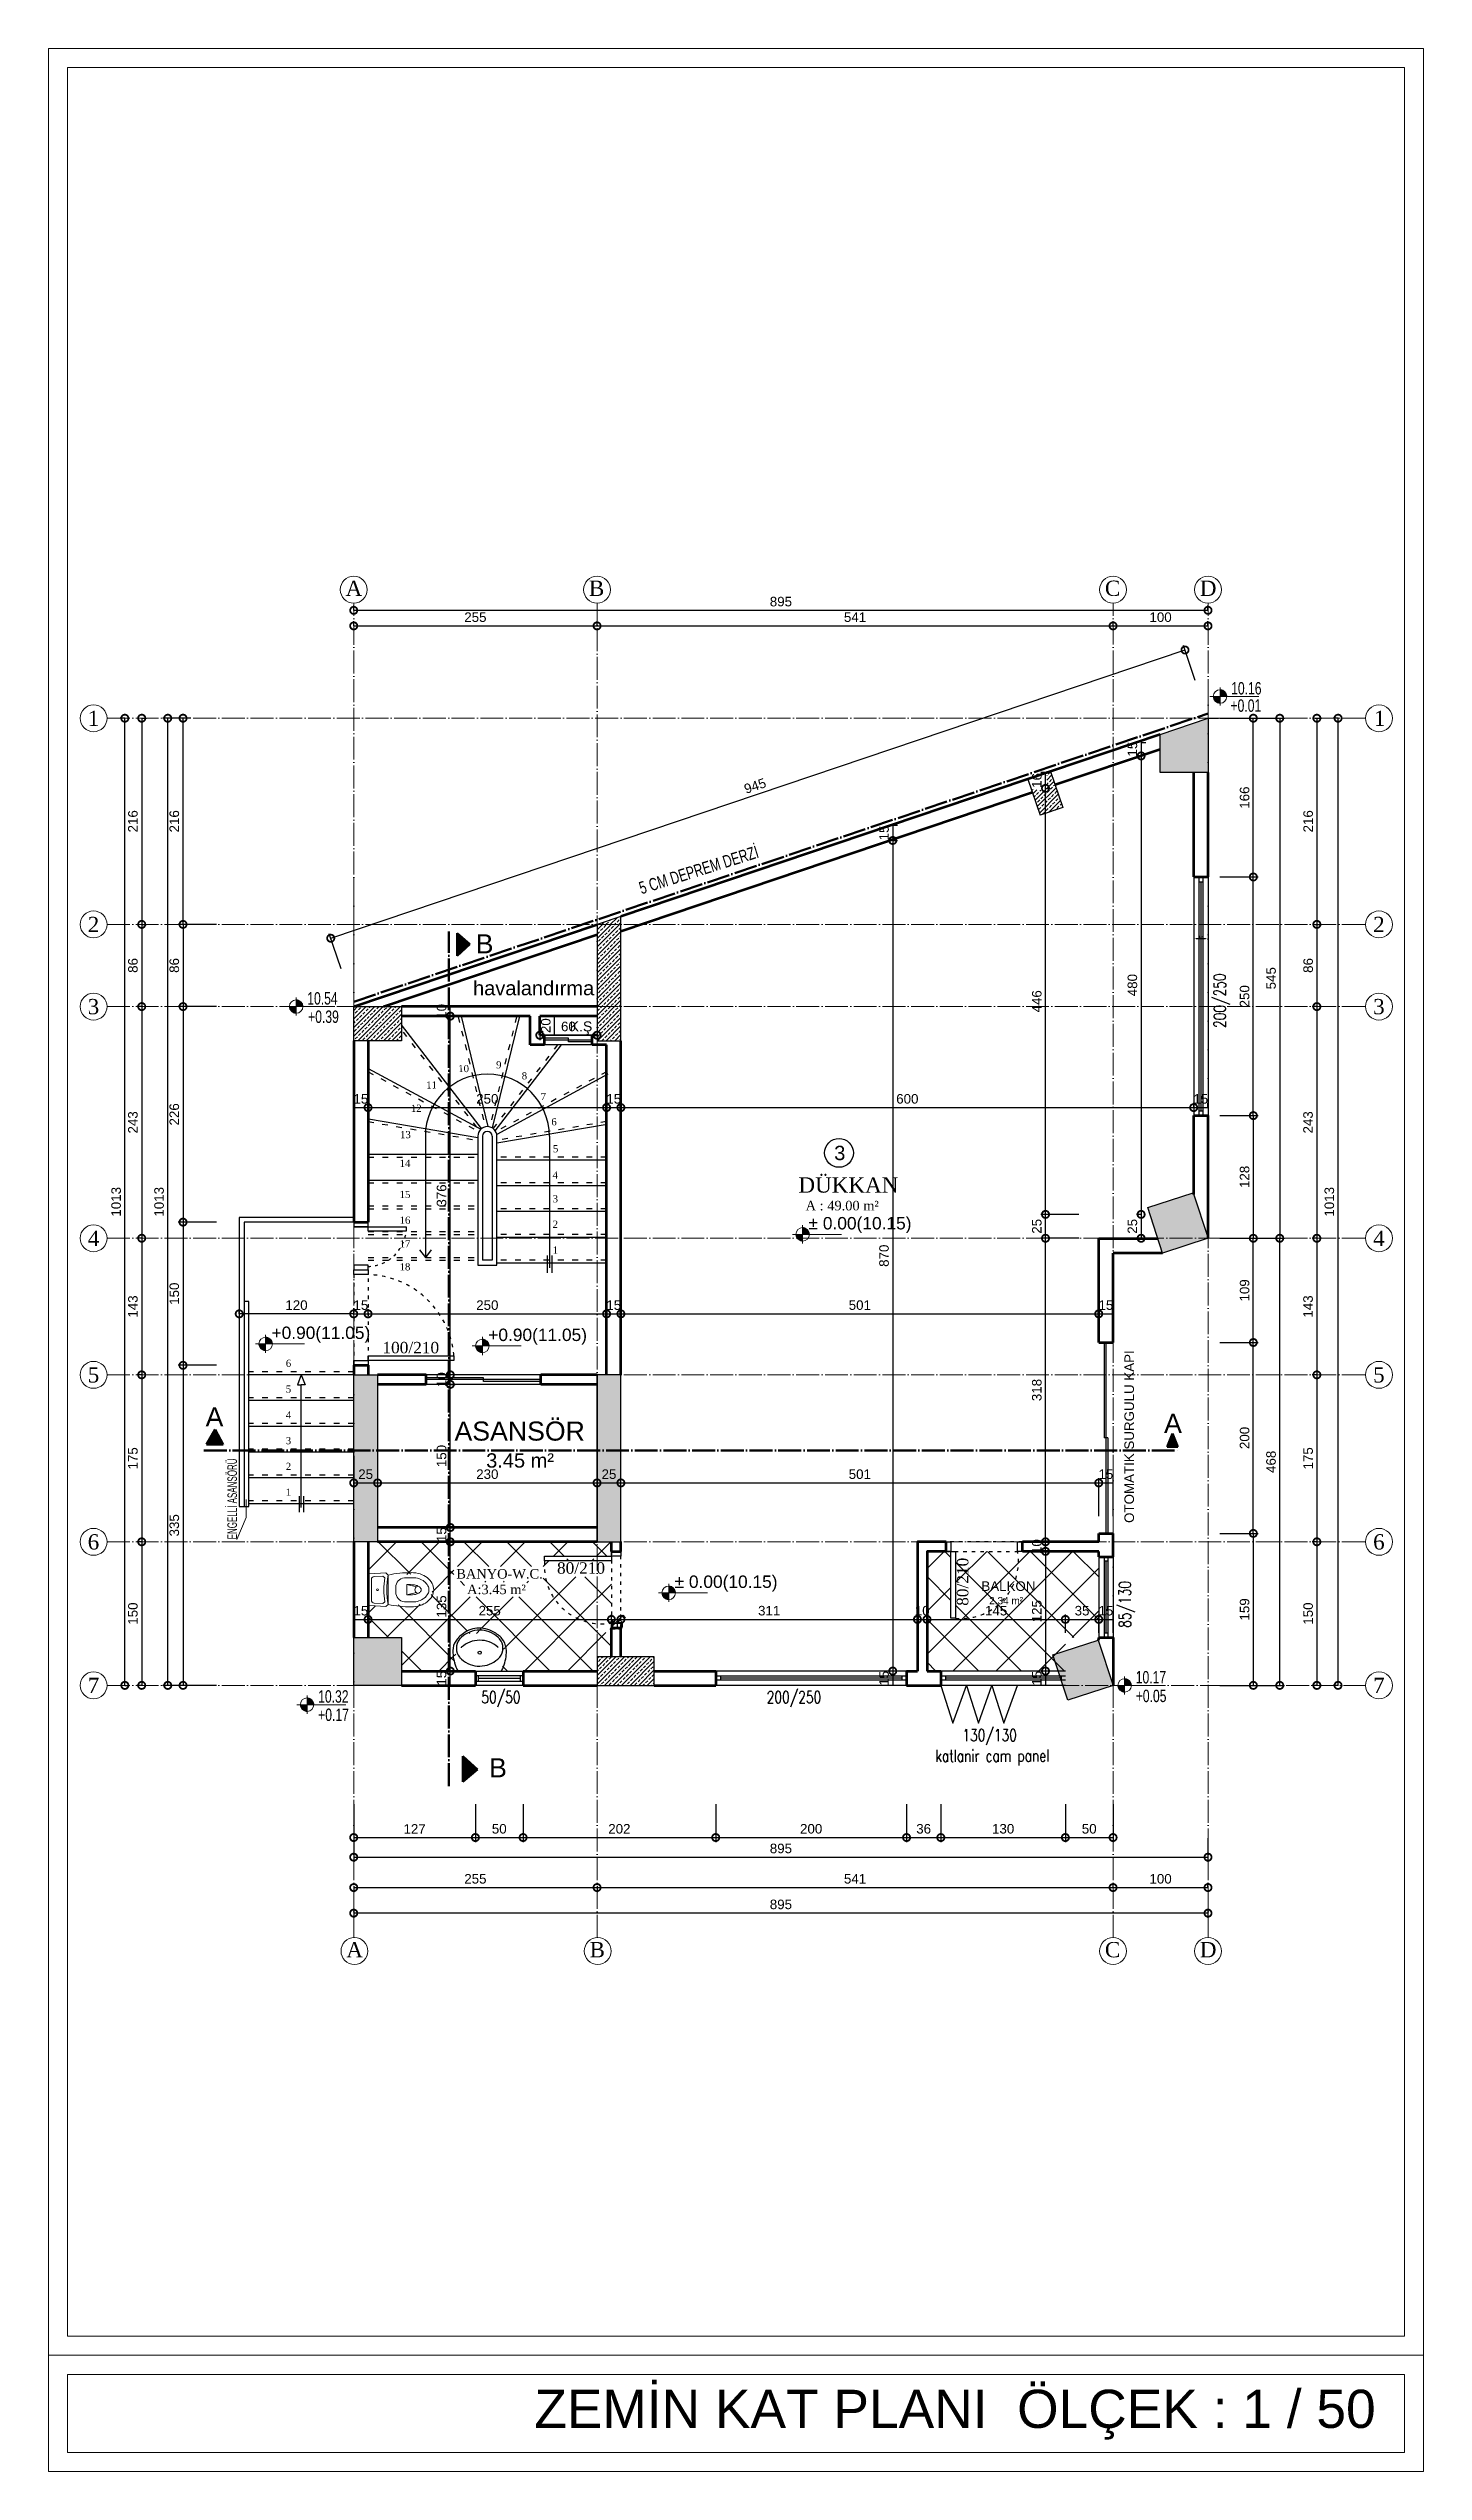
# Model space of a CAD drawing. Header units: millimetres. Extents: x 7519 to 33116, y -1769 to 3101.
# Drawn here: x 16034 to 17476, y 562 to 3101 of the extents above; entities that cross this region are included whole.
import ezdxf
from ezdxf.enums import TextEntityAlignment as Align

# ---------------------------------------------------------------- set-up
doc = ezdxf.new("R2010")
doc.units = ezdxf.units.MM
doc.linetypes.add('ACAD_ISO03W100', pattern=[30, 12, -18])
doc.linetypes.add('ACAD_ISO04W100', pattern=[30, 24, -3, 0, -3])
for name, color, linetype, lineweight in [('duvar', 145, 'Continuous', 53), ('iç ölçü x', 20, 'Continuous', 9), ('KAPI', 42, 'Continuous', 25), ('kesit', 50, 'Continuous', 50), ('kolon', 1, 'Continuous', 30), ('KOT_ŞABLON', 6, 'Continuous', 0), ('KÜTÜPHANE', 34, 'Continuous', 30), ('mn-tefris', 241, 'Continuous', 5), ('ROL_CEPHE', 18, 'Continuous', 0), ('tarama', 157, 'Continuous', 15), ('çizgi', 234, 'Continuous', 9)]:
    doc.layers.add(name, color=color, linetype=linetype, lineweight=lineweight)
for name, color, linetype in [('PENC3', 24, 'Continuous'), ('TF', 6, 'Continuous'), ('YAZI_ALAN', 9, 'Continuous'), ('yazı', 253, 'Continuous')]:
    doc.layers.add(name, color=color, linetype=linetype)
doc.styles.add('ARIAL', font='arial.ttf', dxfattribs={"height": 10})
doc.styles.add('DIMST', font='simplex.shx', dxfattribs={"width": 0.5, "height": 11})
doc.styles.add('emre', font='times.ttf')
doc.styles.get("Standard").update_dxf_attribs({"font": 'arial.ttf'})
doc.styles.add('TÜRKÇE', font='times.ttf')
doc.dimstyles.new('ISO-25', dxfattribs={"dimtxt": 2.5, "dimasz": 2.5, "dimexe": 1.25, "dimexo": 0.625, "dimtad": 1, "dimtxsty": 'Standard', "dimcen": 2.5, "dimadec": 0, "dimazin": 0, "dimtfac": 1, "dimtmove": 0, "dimatfit": 3, "dimfxl": 1, "dimarcsym": 0})
doc.dimstyles.new('KESİT', dxfattribs={"dimscale": 0, "dimtxt": 10, "dimasz": 15, "dimexe": 5, "dimexo": 5, "dimgap": 4, "dimtad": 1, "dimdec": 0, "dimdsep": 46, "dimtxsty": 'ARIAL', "dimblk": 'DOTSMALL', "dimcen": -2, "dimclrd": 256, "dimclre": 8, "dimclrt": 4, "dimadec": 0, "dimazin": 0, "dimtfac": 0.533333, "dimtdec": 0, "dimtix": 1, "dimtmove": 2, "dimatfit": 3, "dimldrblk": 'DOTSMALL', "dimfxl": 35, "dimfxlon": 1, "dimtolj": 1, "dimarcsym": 0})
pattern_1 = [(45, (-20204.836, 0), (-22.45064, 22.45064), []), (135, (-20204.836, 0), (-22.45064, -22.45064), [])]
pattern_2 = [(45, (-20204.8364, 0), (-4.4901281, 4.4901281), []), (45, (-20200.346, 0), (-4.4901281, 4.4901281), [3.175, -1.5875])]

msp = doc.modelspace()

# ---------------------------------------------------------------- texts
for s, height, p in [('havalandırma ', 15, (16479.455, 2108.845)), ('K.Ş', 10.5, (16580.75, 2071.011)), ('3', 15, (16857.959, 1936.169)), ('ASANSÖR', 20, (16460.008, 1642.321)), ('3.45 m²', 15, (16493.21, 1614.028)), ('BALKON', 10, (17012.176, 1484.847)), ('2.34 m²', 7.5, (17020.421, 1470.906))]:
    msp.add_text(s, height=height).set_placement(p)
at = {"layer": 'iç ölçü x', "linetype": 'ACAD_ISO04W100', "lineweight": 50, "width": 0.7}
msp.add_text('5 CM DEPREM DERZİ', height=13, rotation=17.421294, dxfattribs=at).set_placement((16655.963, 2214.535))
at = {"layer": 'iç ölçü x'}
for s, height, p in [('± 0.00(10.15)', 13, (16831.044, 1863.562)), ('+0.90(11.05)', 13, (16268.227, 1748.781)), ('+0.90(11.05)', 13, (16495.377, 1746.643)), ('± 0.00(10.15)', 13, (16690.665, 1488.02)), ('ZEMİN KAT PLANI  ÖLÇEK : 1 / 50', 40, (16543.615, 608.009))]:
    msp.add_text(s, height=height, dxfattribs=at).set_placement(p)
msp.add_text('OTOMATIK SURGULU KAPI', height=10, rotation=90, dxfattribs=at).set_placement((17172.131, 1556.102))
at = {"layer": 'iç ölçü x', "width": 0.6}
msp.add_text('ENGELLİ ASANSÖRÜ', height=10, rotation=90, dxfattribs=at).set_placement((16231.998, 1538.848))
at = {"layer": 'KAPI', "style": 'DIMST', "width": 0.75}
for s, rotation, p in [('200/250', 90.17418, (17268.361, 2074.655)), ('85/130', 90.17418, (17168.853, 1446.202)), ('50/50', 0.17418, (16488.198, 1367.257)), ('200/250', 0.17418, (16787.283, 1367.257)), ('130/130', 0.17418, (16992.336, 1327.404)), ('katlanir cam panel', 0.17418, (16963.986, 1305.737))]:
    msp.add_text(s, height=12.5, rotation=rotation, dxfattribs=at).set_placement(p)
at = {"layer": 'kesit', "char_height": 20, "attachment_point": 1}
for s, width, insert in [('B', 28.60198, (16482.246, 2172.765)), ('A', 22.34166, (16199.159, 1677.182)), ('B', 28.60198, (16496.276, 1309.568))]:
    msp.add_mtext_dynamic_manual_height_columns(s, width=width, gutter_width=12.5, heights=[0], dxfattribs=dict(at, insert=insert))
at = {"layer": 'kesit', "linetype": 'ACAD_ISO04W100', "insert": (17203.687, 1670.444), "char_height": 20, "attachment_point": 1}
msp.add_mtext_dynamic_manual_height_columns('A', width=12.31614, gutter_width=12.5, heights=[0], dxfattribs=at)
at = {"layer": 'KÜTÜPHANE', "style": 'emre'}
for s, p in [('10', (16469.538, 2032.077)), ('9', (16506.426, 2036.071)), ('11', (16435.992, 2014.931)), ('8', (16533.316, 2024.522)), ('7', (16553.182, 2002.858)), ('12', (16419.94, 1990.478)), ('6', (16564.363, 1976.345)), ('13', (16408.58, 1962.911)), ('14', (16408.104, 1932.832)), ('5', (16565.998, 1948.159)), ('15', (16408.104, 1900.212)), ('4', (16565.613, 1920.57)), ('3', (16565.684, 1895.654)), ('16', (16408.104, 1873.212)), ('2', (16565.684, 1868.97)), ('17', (16408.104, 1848.493)), ('18', (16408.104, 1824.339)), ('1', (16565.684, 1841.97)), ('6', (16286.042, 1723.334)), ('5', (16286.042, 1696.334)), ('4', (16286.042, 1669.334)), ('3', (16286.042, 1642.334)), ('2', (16286.042, 1615.334)), ('1', (16286.042, 1588.334))]:
    msp.add_text(s, height=7.5, rotation=0.245313, dxfattribs=at).set_placement(p, align=Align.MIDDLE_CENTER)
at = {"layer": 'ROL_CEPHE', "width": 0.7}
for s, p in [('10.16', (17273.989, 2423.963)), ('+0.01', (17273.297, 2405.833)), ('10.54', (16305.705, 2099.128)), ('+0.39', (16306.62, 2079.909)), ('10.17', (17173.997, 1387.942)), ('10.32', (16317.141, 1367.77)), ('+0.05', (17173.997, 1368.38)), ('+0.17', (16317.141, 1348.585))]:
    msp.add_text(s, height=13, rotation=359.999999, dxfattribs=at).set_placement(p)
at = {"layer": 'YAZI_ALAN', "linetype": 'ByBlock', "ltscale": 2500, "style": 'TÜRKÇE'}
for s, height, p in [('DÜKKAN', 16, (16820.469, 1902.11)), ('A : 49.00 m²', 10, (16827.994, 1883.529)), ('BANYO-W.C.', 10, (16461.872, 1497.779)), ('A:3.45 m²', 10, (16473.173, 1481.463))]:
    msp.add_text(s, height=height, dxfattribs=at).set_placement(p)
at = {"layer": 'yazı', "linetype": 'ByBlock', "ltscale": 2500, "style": 'TÜRKÇE'}
for s, rotation, p in [('100/210', 359.943298, (16384.47, 1733.786)), ('80/210', 90, (16998.564, 1469.257))]:
    msp.add_text(s, height=12, rotation=rotation, dxfattribs=at).set_placement(p)
msp.add_text('80/210', height=12, dxfattribs=at).set_placement((16567.429, 1502.871))
at = {"layer": 'çizgi', "style": 'TÜRKÇE'}
for s, p in [('A', (16345.872, 2527.232)), ('B', (16600.849, 2527.232)), ('C', (17141.643, 2527.232)), ('D', (17241.151, 2527.232)), ('1', (16075.616, 2391.032)), ('1', (17423.6, 2391.032)), ('2', (16075.616, 2175.03)), ('2', (17422.775, 2175.03)), ('3', (16075.601, 2089.005)), ('3', (17422.76, 2089.005)), ('4', (16075.601, 1846.297)), ('4', (17422.76, 1846.297)), ('5', (16075.601, 1703.18)), ('5', (17422.76, 1703.18)), ('6', (16075.601, 1528.235)), ('6', (17422.76, 1528.235)), ('7', (16075.601, 1377.855)), ('7', (17422.76, 1377.855)), ('A', (16346.594, 1101.036)), ('B', (16601.571, 1101.036)), ('C', (17141.643, 1101.036)), ('D', (17241.151, 1101.036))]:
    msp.add_text(s, height=16, dxfattribs=at).set_placement(p)

# ---------------------------------------------------------------- blocks, each defined once
blk = doc.blocks.new('_DotSmall')
at = {"color": 0, "linetype": 'ByBlock', "const_width": 0.5}
blk.add_lwpolyline([(-0.0625, 0, 1), (0.0625, 0, 1)], format="xyb", close=True, dxfattribs=at)
blk = doc.blocks.new('*D4')
at = {"layer": 'Defpoints', "color": 0, "transparency": 16777216}
for p in [(16354.4, 2495.7), (16609.4, 2495.8), (16609.4, 2495.7)]:
    blk.add_point(p, dxfattribs=at)
at = {"layer": 'iç ölçü x', "color": 8, "lineweight": -2, "transparency": 16777216}
for p, q in [((16354.4, 2495.8), (16354.4, 2500.8)), ((16609.4, 2495.8), (16609.4, 2500.8))]:
    blk.add_line(p, q, dxfattribs=at)
at = {"layer": 'iç ölçü x', "lineweight": -2, "transparency": 16777216}
blk.add_line((16354.4, 2495.8), (16609.4, 2495.8), dxfattribs=at)
at = {"layer": 'iç ölçü x', "lineweight": -2, "transparency": 16777216, "xscale": 15, "yscale": 15, "zscale": 15, "rotation": 180}
blk.add_blockref('_DotSmall', (16354.4, 2495.8), dxfattribs=at)
at = {"layer": 'iç ölçü x', "lineweight": -2, "transparency": 16777216, "xscale": 15, "yscale": 15, "zscale": 15}
blk.add_blockref('_DotSmall', (16609.4, 2495.8), dxfattribs=at)
at = {"layer": 'iç ölçü x', "color": 4, "transparency": 16777216, "insert": (16481.9, 2504.9), "char_height": 10, "attachment_point": 5, "style": 'ARIAL'}
blk.add_mtext('\\A1;255', dxfattribs=at)
blk = doc.blocks.new('*D5')
at = {"layer": 'Defpoints', "color": 0, "transparency": 16777216}
for p in [(16609.4, 2495.7), (17150.2, 2495.8), (17150.2, 2495.8)]:
    blk.add_point(p, dxfattribs=at)
at = {"layer": 'iç ölçü x', "color": 8, "lineweight": -2, "transparency": 16777216}
for p, q in [((16609.4, 2495.8), (16609.4, 2500.8)), ((17150.2, 2495.8), (17150.2, 2500.8))]:
    blk.add_line(p, q, dxfattribs=at)
at = {"layer": 'iç ölçü x', "lineweight": -2, "transparency": 16777216}
blk.add_line((16609.4, 2495.8), (17150.2, 2495.8), dxfattribs=at)
at = {"layer": 'iç ölçü x', "lineweight": -2, "transparency": 16777216, "xscale": 15, "yscale": 15, "zscale": 15, "rotation": 180}
blk.add_blockref('_DotSmall', (16609.4, 2495.8), dxfattribs=at)
at = {"layer": 'iç ölçü x', "lineweight": -2, "transparency": 16777216, "xscale": 15, "yscale": 15, "zscale": 15}
blk.add_blockref('_DotSmall', (17150.2, 2495.8), dxfattribs=at)
at = {"layer": 'iç ölçü x', "color": 4, "transparency": 16777216, "insert": (16879.8, 2504.9), "char_height": 10, "attachment_point": 5, "style": 'ARIAL'}
blk.add_mtext('\\A1;541', dxfattribs=at)
blk = doc.blocks.new('*D6')
at = {"layer": 'Defpoints', "color": 0, "transparency": 16777216}
for p in [(17150.2, 2495.8), (17249.7, 2495.8), (17249.7, 2495.8)]:
    blk.add_point(p, dxfattribs=at)
at = {"layer": 'iç ölçü x', "color": 8, "lineweight": -2, "transparency": 16777216}
for p, q in [((17150.2, 2495.8), (17150.2, 2500.8)), ((17249.7, 2495.8), (17249.7, 2500.8))]:
    blk.add_line(p, q, dxfattribs=at)
at = {"layer": 'iç ölçü x', "lineweight": -2, "transparency": 16777216}
blk.add_line((17150.2, 2495.8), (17249.7, 2495.8), dxfattribs=at)
at = {"layer": 'iç ölçü x', "lineweight": -2, "transparency": 16777216, "xscale": 15, "yscale": 15, "zscale": 15, "rotation": 180}
blk.add_blockref('_DotSmall', (17150.2, 2495.8), dxfattribs=at)
at = {"layer": 'iç ölçü x', "lineweight": -2, "transparency": 16777216, "xscale": 15, "yscale": 15, "zscale": 15}
blk.add_blockref('_DotSmall', (17249.7, 2495.8), dxfattribs=at)
at = {"layer": 'iç ölçü x', "color": 4, "transparency": 16777216, "insert": (17200, 2504.9), "char_height": 10, "attachment_point": 5, "style": 'ARIAL'}
blk.add_mtext('\\A1;100', dxfattribs=at)
blk = doc.blocks.new('*D7')
at = {"layer": 'Defpoints', "color": 0, "transparency": 16777216}
for p in [(16354.4, 2512.1), (16354.4, 2512.1), (17249.7, 2512.1)]:
    blk.add_point(p, dxfattribs=at)
at = {"layer": 'iç ölçü x', "color": 8, "lineweight": -2, "transparency": 16777216}
for p, q in [((16354.4, 2512.1), (16354.4, 2517.1)), ((17249.7, 2512.1), (17249.7, 2517.1))]:
    blk.add_line(p, q, dxfattribs=at)
at = {"layer": 'iç ölçü x', "lineweight": -2, "transparency": 16777216}
blk.add_line((17249.7, 2512.1), (16354.4, 2512.1), dxfattribs=at)
at = {"layer": 'iç ölçü x', "lineweight": -2, "transparency": 16777216, "xscale": 15, "yscale": 15, "zscale": 15, "rotation": 180}
blk.add_blockref('_DotSmall', (16354.4, 2512.1), dxfattribs=at)
at = {"layer": 'iç ölçü x', "lineweight": -2, "transparency": 16777216, "xscale": 15, "yscale": 15, "zscale": 15}
blk.add_blockref('_DotSmall', (17249.7, 2512.1), dxfattribs=at)
at = {"layer": 'iç ölçü x', "color": 4, "transparency": 16777216, "insert": (16802.1, 2521.2), "char_height": 10, "attachment_point": 5, "style": 'ARIAL'}
blk.add_mtext('\\A1;895', dxfattribs=at)
blk = doc.blocks.new('*D8')
at = {"layer": 'Defpoints', "color": 0, "transparency": 16777216}
for p in [(17249.7, 1982.8), (17260.8, 1854.3), (17297.2, 1854.3)]:
    blk.add_point(p, dxfattribs=at)
at = {"layer": 'iç ölçü x', "color": 8, "lineweight": -2, "transparency": 16777216}
for p, q in [((17262.2, 1982.8), (17302.2, 1982.8)), ((17265.8, 1854.3), (17302.2, 1854.3))]:
    blk.add_line(p, q, dxfattribs=at)
at = {"layer": 'iç ölçü x', "lineweight": -2, "transparency": 16777216}
blk.add_line((17297.2, 1982.8), (17297.2, 1854.3), dxfattribs=at)
at = {"layer": 'iç ölçü x', "lineweight": -2, "transparency": 16777216, "xscale": 15, "yscale": 15, "zscale": 15}
for p, rotation in [((17297.2, 1982.8), 90), ((17297.2, 1854.3), 270)]:
    blk.add_blockref('_DotSmall', p, dxfattribs=dict(at, rotation=rotation))
at = {"layer": 'iç ölçü x', "color": 4, "transparency": 16777216, "insert": (17288.1, 1918.6), "char_height": 10, "attachment_point": 5, "rotation": 90, "style": 'ARIAL'}
blk.add_mtext('\\A1;128', dxfattribs=at)
blk = doc.blocks.new('*D9')
at = {"layer": 'Defpoints', "color": 0, "transparency": 16777216}
for p in [(17150.2, 1545.1), (17180.8, 1385.9), (17297.2, 1385.9)]:
    blk.add_point(p, dxfattribs=at)
at = {"layer": 'iç ölçü x', "color": 8, "lineweight": -2, "transparency": 16777216}
for p, q in [((17262.2, 1545.1), (17302.2, 1545.1)), ((17262.2, 1385.9), (17302.2, 1385.9))]:
    blk.add_line(p, q, dxfattribs=at)
at = {"layer": 'iç ölçü x', "lineweight": -2, "transparency": 16777216}
blk.add_line((17297.2, 1545.1), (17297.2, 1385.9), dxfattribs=at)
at = {"layer": 'iç ölçü x', "lineweight": -2, "transparency": 16777216, "xscale": 15, "yscale": 15, "zscale": 15}
for p, rotation in [((17297.2, 1545.1), 90), ((17297.2, 1385.9), 270)]:
    blk.add_blockref('_DotSmall', p, dxfattribs=dict(at, rotation=rotation))
at = {"layer": 'iç ölçü x', "color": 4, "transparency": 16777216, "insert": (17288.1, 1465.5), "char_height": 10, "attachment_point": 5, "rotation": 90, "style": 'ARIAL'}
blk.add_mtext('\\A1;159', dxfattribs=at)
blk = doc.blocks.new('*D10')
at = {"layer": 'Defpoints', "color": 0, "transparency": 16777216}
for p in [(17290.3, 1854.3), (17324.9, 1854.3), (17290.3, 1385.9)]:
    blk.add_point(p, dxfattribs=at)
at = {"layer": 'iç ölçü x', "color": 8, "lineweight": -2, "transparency": 16777216}
for p, q in [((17295.3, 1854.3), (17329.9, 1854.3)), ((17295.3, 1385.9), (17329.9, 1385.9))]:
    blk.add_line(p, q, dxfattribs=at)
at = {"layer": 'iç ölçü x', "lineweight": -2, "transparency": 16777216}
blk.add_line((17324.9, 1385.9), (17324.9, 1854.3), dxfattribs=at)
at = {"layer": 'iç ölçü x', "lineweight": -2, "transparency": 16777216, "xscale": 15, "yscale": 15, "zscale": 15}
for p, rotation in [((17324.9, 1854.3), 90), ((17324.9, 1385.9), 270)]:
    blk.add_blockref('_DotSmall', p, dxfattribs=dict(at, rotation=rotation))
at = {"layer": 'iç ölçü x', "color": 4, "transparency": 16777216, "insert": (17315.8, 1620.1), "char_height": 10, "attachment_point": 5, "rotation": 90, "style": 'ARIAL'}
blk.add_mtext('\\A1;468', dxfattribs=at)
blk = doc.blocks.new('*D11')
at = {"layer": 'Defpoints', "color": 0, "transparency": 16777216}
for p in [(17356.9, 2399.1), (17356.9, 2183.1), (17363.8, 2183.1)]:
    blk.add_point(p, dxfattribs=at)
at = {"layer": 'iç ölçü x', "color": 8, "lineweight": -2, "transparency": 16777216}
for p, q in [((17361.9, 2399.1), (17368.8, 2399.1)), ((17361.9, 2183.1), (17368.8, 2183.1))]:
    blk.add_line(p, q, dxfattribs=at)
at = {"layer": 'iç ölçü x', "lineweight": -2, "transparency": 16777216}
blk.add_line((17363.8, 2399.1), (17363.8, 2183.1), dxfattribs=at)
at = {"layer": 'iç ölçü x', "lineweight": -2, "transparency": 16777216, "xscale": 15, "yscale": 15, "zscale": 15}
for p, rotation in [((17363.8, 2399.1), 90), ((17363.8, 2183.1), 270)]:
    blk.add_blockref('_DotSmall', p, dxfattribs=dict(at, rotation=rotation))
at = {"layer": 'iç ölçü x', "color": 4, "transparency": 16777216, "insert": (17354.7, 2291.1), "char_height": 10, "attachment_point": 5, "rotation": 90, "style": 'ARIAL'}
blk.add_mtext('\\A1;216', dxfattribs=at)
blk = doc.blocks.new('*D12')
at = {"layer": 'Defpoints', "color": 0, "transparency": 16777216}
for p in [(17356.9, 2183.1), (17363.8, 2097), (17363.8, 2097)]:
    blk.add_point(p, dxfattribs=at)
at = {"layer": 'iç ölçü x', "color": 8, "lineweight": -2, "transparency": 16777216}
for p, q in [((17361.9, 2183.1), (17368.8, 2183.1)), ((17363.8, 2097), (17358.8, 2097))]:
    blk.add_line(p, q, dxfattribs=at)
at = {"layer": 'iç ölçü x', "lineweight": -2, "transparency": 16777216}
blk.add_line((17363.8, 2183.1), (17363.8, 2097), dxfattribs=at)
at = {"layer": 'iç ölçü x', "lineweight": -2, "transparency": 16777216, "xscale": 15, "yscale": 15, "zscale": 15}
for p, rotation in [((17363.8, 2183.1), 90), ((17363.8, 2097), 270)]:
    blk.add_blockref('_DotSmall', p, dxfattribs=dict(at, rotation=rotation))
at = {"layer": 'iç ölçü x', "color": 4, "transparency": 16777216, "insert": (17354.7, 2140.1), "char_height": 10, "attachment_point": 5, "rotation": 90, "style": 'ARIAL'}
blk.add_mtext('\\A1;86', dxfattribs=at)
blk = doc.blocks.new('*D13')
at = {"layer": 'Defpoints', "color": 0, "transparency": 16777216}
for p in [(17363.8, 2097), (17363.8, 1854.3), (17363.8, 1854.3)]:
    blk.add_point(p, dxfattribs=at)
at = {"layer": 'iç ölçü x', "color": 8, "lineweight": -2, "transparency": 16777216}
for p, q in [((17363.8, 2097), (17358.8, 2097)), ((17363.8, 1854.3), (17358.8, 1854.3))]:
    blk.add_line(p, q, dxfattribs=at)
at = {"layer": 'iç ölçü x', "lineweight": -2, "transparency": 16777216}
blk.add_line((17363.8, 2097), (17363.8, 1854.3), dxfattribs=at)
at = {"layer": 'iç ölçü x', "lineweight": -2, "transparency": 16777216, "xscale": 15, "yscale": 15, "zscale": 15}
for p, rotation in [((17363.8, 2097), 90), ((17363.8, 1854.3), 270)]:
    blk.add_blockref('_DotSmall', p, dxfattribs=dict(at, rotation=rotation))
at = {"layer": 'iç ölçü x', "color": 4, "transparency": 16777216, "insert": (17354.6, 1975.7), "char_height": 10, "attachment_point": 5, "rotation": 90, "style": 'ARIAL'}
blk.add_mtext('\\A1;243', dxfattribs=at)
blk = doc.blocks.new('*D14')
at = {"layer": 'Defpoints', "color": 0, "transparency": 16777216}
for p in [(17363.8, 1854.3), (17363.8, 1711.2), (17363.8, 1711.2)]:
    blk.add_point(p, dxfattribs=at)
at = {"layer": 'iç ölçü x', "color": 8, "lineweight": -2, "transparency": 16777216}
for p, q in [((17363.8, 1854.3), (17358.8, 1854.3)), ((17363.8, 1711.2), (17358.8, 1711.2))]:
    blk.add_line(p, q, dxfattribs=at)
at = {"layer": 'iç ölçü x', "lineweight": -2, "transparency": 16777216}
blk.add_line((17363.8, 1854.3), (17363.8, 1711.2), dxfattribs=at)
at = {"layer": 'iç ölçü x', "lineweight": -2, "transparency": 16777216, "xscale": 15, "yscale": 15, "zscale": 15}
for p, rotation in [((17363.8, 1854.3), 90), ((17363.8, 1711.2), 270)]:
    blk.add_blockref('_DotSmall', p, dxfattribs=dict(at, rotation=rotation))
at = {"layer": 'iç ölçü x', "color": 4, "transparency": 16777216, "insert": (17354.6, 1782.8), "char_height": 10, "attachment_point": 5, "rotation": 90, "style": 'ARIAL'}
blk.add_mtext('\\A1;143', dxfattribs=at)
blk = doc.blocks.new('*D15')
at = {"layer": 'Defpoints', "color": 0, "transparency": 16777216}
for p in [(17363.8, 1711.2), (17363.8, 1536.3), (17363.8, 1536.3)]:
    blk.add_point(p, dxfattribs=at)
at = {"layer": 'iç ölçü x', "color": 8, "lineweight": -2, "transparency": 16777216}
for p, q in [((17363.8, 1711.2), (17358.8, 1711.2)), ((17363.8, 1536.3), (17358.8, 1536.3))]:
    blk.add_line(p, q, dxfattribs=at)
at = {"layer": 'iç ölçü x', "lineweight": -2, "transparency": 16777216}
blk.add_line((17363.8, 1711.2), (17363.8, 1536.3), dxfattribs=at)
at = {"layer": 'iç ölçü x', "lineweight": -2, "transparency": 16777216, "xscale": 15, "yscale": 15, "zscale": 15}
for p, rotation in [((17363.8, 1711.2), 90), ((17363.8, 1536.3), 270)]:
    blk.add_blockref('_DotSmall', p, dxfattribs=dict(at, rotation=rotation))
at = {"layer": 'iç ölçü x', "color": 4, "transparency": 16777216, "insert": (17354.7, 1623.7), "char_height": 10, "attachment_point": 5, "rotation": 90, "style": 'ARIAL'}
blk.add_mtext('\\A1;175', dxfattribs=at)
blk = doc.blocks.new('*D16')
at = {"layer": 'Defpoints', "color": 0, "transparency": 16777216}
for p in [(17363.8, 1536.3), (17363.8, 1385.9), (17363.8, 1385.9)]:
    blk.add_point(p, dxfattribs=at)
at = {"layer": 'iç ölçü x', "color": 8, "lineweight": -2, "transparency": 16777216}
for p, q in [((17363.8, 1536.3), (17358.8, 1536.3)), ((17363.8, 1385.9), (17358.8, 1385.9))]:
    blk.add_line(p, q, dxfattribs=at)
at = {"layer": 'iç ölçü x', "lineweight": -2, "transparency": 16777216}
blk.add_line((17363.8, 1536.3), (17363.8, 1385.9), dxfattribs=at)
at = {"layer": 'iç ölçü x', "lineweight": -2, "transparency": 16777216, "xscale": 15, "yscale": 15, "zscale": 15}
for p, rotation in [((17363.8, 1536.3), 90), ((17363.8, 1385.9), 270)]:
    blk.add_blockref('_DotSmall', p, dxfattribs=dict(at, rotation=rotation))
at = {"layer": 'iç ölçü x', "color": 4, "transparency": 16777216, "insert": (17354.7, 1461.1), "char_height": 10, "attachment_point": 5, "rotation": 90, "style": 'ARIAL'}
blk.add_mtext('\\A1;150', dxfattribs=at)
blk = doc.blocks.new('*D17')
at = {"layer": 'Defpoints', "color": 0, "transparency": 16777216}
for p in [(17386, 2399.1), (17386, 2399.1), (17386, 1385.9)]:
    blk.add_point(p, dxfattribs=at)
at = {"layer": 'iç ölçü x', "color": 8, "lineweight": -2, "transparency": 16777216}
for p, q in [((17386, 2399.1), (17381, 2399.1)), ((17386, 1385.9), (17381, 1385.9))]:
    blk.add_line(p, q, dxfattribs=at)
at = {"layer": 'iç ölçü x', "lineweight": -2, "transparency": 16777216}
blk.add_line((17386, 1385.9), (17386, 2399.1), dxfattribs=at)
at = {"layer": 'iç ölçü x', "lineweight": -2, "transparency": 16777216, "xscale": 15, "yscale": 15, "zscale": 15}
for p, rotation in [((17386, 2399.1), 90), ((17386, 1385.9), 270)]:
    blk.add_blockref('_DotSmall', p, dxfattribs=dict(at, rotation=rotation))
at = {"layer": 'iç ölçü x', "color": 4, "transparency": 16777216, "insert": (17376.9, 1892.5), "char_height": 10, "attachment_point": 5, "rotation": 90, "style": 'ARIAL'}
blk.add_mtext('\\A1;1013', dxfattribs=at)
blk = doc.blocks.new('*D18')
at = {"layer": 'Defpoints', "color": 0, "transparency": 16777216}
for p in [(16354.4, 1385.9), (16481.9, 1385.9), (16481.9, 1226.5)]:
    blk.add_point(p, dxfattribs=at)
at = {"layer": 'iç ölçü x', "color": 8, "lineweight": -2, "transparency": 16777216}
for p, q in [((16354.4, 1261.5), (16354.4, 1221.5)), ((16481.9, 1261.5), (16481.9, 1221.5))]:
    blk.add_line(p, q, dxfattribs=at)
at = {"layer": 'iç ölçü x', "lineweight": -2, "transparency": 16777216}
blk.add_line((16354.4, 1226.5), (16481.9, 1226.5), dxfattribs=at)
at = {"layer": 'iç ölçü x', "lineweight": -2, "transparency": 16777216, "xscale": 15, "yscale": 15, "zscale": 15, "rotation": 180}
blk.add_blockref('_DotSmall', (16354.4, 1226.5), dxfattribs=at)
at = {"layer": 'iç ölçü x', "lineweight": -2, "transparency": 16777216, "xscale": 15, "yscale": 15, "zscale": 15}
blk.add_blockref('_DotSmall', (16481.9, 1226.5), dxfattribs=at)
at = {"layer": 'iç ölçü x', "color": 4, "transparency": 16777216, "insert": (16418.2, 1235.5), "char_height": 10, "attachment_point": 5, "style": 'ARIAL'}
blk.add_mtext('\\A1;127', dxfattribs=at)
blk = doc.blocks.new('*D19')
at = {"layer": 'Defpoints', "color": 0, "transparency": 16777216}
for p in [(16481.9, 1385.9), (16531.9, 1385.9), (16531.9, 1226.5)]:
    blk.add_point(p, dxfattribs=at)
at = {"layer": 'iç ölçü x', "color": 8, "lineweight": -2, "transparency": 16777216}
for p, q in [((16481.9, 1261.5), (16481.9, 1221.5)), ((16531.9, 1261.5), (16531.9, 1221.5))]:
    blk.add_line(p, q, dxfattribs=at)
at = {"layer": 'iç ölçü x', "lineweight": -2, "transparency": 16777216}
blk.add_line((16481.9, 1226.5), (16531.9, 1226.5), dxfattribs=at)
at = {"layer": 'iç ölçü x', "lineweight": -2, "transparency": 16777216, "xscale": 15, "yscale": 15, "zscale": 15, "rotation": 180}
blk.add_blockref('_DotSmall', (16481.9, 1226.5), dxfattribs=at)
at = {"layer": 'iç ölçü x', "lineweight": -2, "transparency": 16777216, "xscale": 15, "yscale": 15, "zscale": 15}
blk.add_blockref('_DotSmall', (16531.9, 1226.5), dxfattribs=at)
at = {"layer": 'iç ölçü x', "color": 4, "transparency": 16777216, "insert": (16506.9, 1235.6), "char_height": 10, "attachment_point": 5, "style": 'ARIAL'}
blk.add_mtext('\\A1;50', dxfattribs=at)
blk = doc.blocks.new('*D20')
at = {"layer": 'Defpoints', "color": 0, "transparency": 16777216}
for p in [(16531.9, 1385.9), (16733.8, 1385.9), (16733.8, 1226.5)]:
    blk.add_point(p, dxfattribs=at)
at = {"layer": 'iç ölçü x', "color": 8, "lineweight": -2, "transparency": 16777216}
for p, q in [((16531.9, 1261.5), (16531.9, 1221.5)), ((16733.8, 1261.5), (16733.8, 1221.5))]:
    blk.add_line(p, q, dxfattribs=at)
at = {"layer": 'iç ölçü x', "lineweight": -2, "transparency": 16777216}
blk.add_line((16531.9, 1226.5), (16733.8, 1226.5), dxfattribs=at)
at = {"layer": 'iç ölçü x', "lineweight": -2, "transparency": 16777216, "xscale": 15, "yscale": 15, "zscale": 15, "rotation": 180}
blk.add_blockref('_DotSmall', (16531.9, 1226.5), dxfattribs=at)
at = {"layer": 'iç ölçü x', "lineweight": -2, "transparency": 16777216, "xscale": 15, "yscale": 15, "zscale": 15}
blk.add_blockref('_DotSmall', (16733.8, 1226.5), dxfattribs=at)
at = {"layer": 'iç ölçü x', "color": 4, "transparency": 16777216, "insert": (16632.8, 1235.6), "char_height": 10, "attachment_point": 5, "style": 'ARIAL'}
blk.add_mtext('\\A1;202', dxfattribs=at)
blk = doc.blocks.new('*D21')
at = {"layer": 'Defpoints', "color": 0, "transparency": 16777216}
for p in [(16733.8, 1385.9), (16933.8, 1385.9), (16933.8, 1226.5)]:
    blk.add_point(p, dxfattribs=at)
at = {"layer": 'iç ölçü x', "color": 8, "lineweight": -2, "transparency": 16777216}
for p, q in [((16733.8, 1261.5), (16733.8, 1221.5)), ((16933.8, 1261.5), (16933.8, 1221.5))]:
    blk.add_line(p, q, dxfattribs=at)
at = {"layer": 'iç ölçü x', "lineweight": -2, "transparency": 16777216}
blk.add_line((16733.8, 1226.5), (16933.8, 1226.5), dxfattribs=at)
at = {"layer": 'iç ölçü x', "lineweight": -2, "transparency": 16777216, "xscale": 15, "yscale": 15, "zscale": 15, "rotation": 180}
blk.add_blockref('_DotSmall', (16733.8, 1226.5), dxfattribs=at)
at = {"layer": 'iç ölçü x', "lineweight": -2, "transparency": 16777216, "xscale": 15, "yscale": 15, "zscale": 15}
blk.add_blockref('_DotSmall', (16933.8, 1226.5), dxfattribs=at)
at = {"layer": 'iç ölçü x', "color": 4, "transparency": 16777216, "insert": (16833.8, 1235.6), "char_height": 10, "attachment_point": 5, "style": 'ARIAL'}
blk.add_mtext('\\A1;200', dxfattribs=at)
blk = doc.blocks.new('*D22')
at = {"layer": 'Defpoints', "color": 0, "transparency": 16777216}
for p in [(16354.4, 1230.8), (17249.7, 1230.8), (17249.7, 1205.9)]:
    blk.add_point(p, dxfattribs=at)
at = {"layer": 'iç ölçü x', "color": 8, "lineweight": -2, "transparency": 16777216}
for p, q in [((16354.4, 1225.8), (16354.4, 1200.9)), ((17249.7, 1225.8), (17249.7, 1200.9))]:
    blk.add_line(p, q, dxfattribs=at)
at = {"layer": 'iç ölçü x', "lineweight": -2, "transparency": 16777216}
blk.add_line((16354.4, 1205.9), (17249.7, 1205.9), dxfattribs=at)
at = {"layer": 'iç ölçü x', "lineweight": -2, "transparency": 16777216, "xscale": 15, "yscale": 15, "zscale": 15, "rotation": 180}
blk.add_blockref('_DotSmall', (16354.4, 1205.9), dxfattribs=at)
at = {"layer": 'iç ölçü x', "lineweight": -2, "transparency": 16777216, "xscale": 15, "yscale": 15, "zscale": 15}
blk.add_blockref('_DotSmall', (17249.7, 1205.9), dxfattribs=at)
at = {"layer": 'iç ölçü x', "color": 4, "transparency": 16777216, "insert": (16802.1, 1215), "char_height": 10, "attachment_point": 5, "style": 'ARIAL'}
blk.add_mtext('\\A1;895', dxfattribs=at)
blk = doc.blocks.new('*D23')
at = {"layer": 'Defpoints', "color": 0, "transparency": 16777216}
for p in [(16354.4, 1180.6), (16609.4, 1180.6), (16609.4, 1174.1)]:
    blk.add_point(p, dxfattribs=at)
at = {"layer": 'iç ölçü x', "color": 8, "lineweight": -2, "transparency": 16777216}
for p, q in [((16354.4, 1175.6), (16354.4, 1169.1)), ((16609.4, 1175.6), (16609.4, 1169.1))]:
    blk.add_line(p, q, dxfattribs=at)
at = {"layer": 'iç ölçü x', "lineweight": -2, "transparency": 16777216}
blk.add_line((16354.4, 1174.1), (16609.4, 1174.1), dxfattribs=at)
at = {"layer": 'iç ölçü x', "lineweight": -2, "transparency": 16777216, "xscale": 15, "yscale": 15, "zscale": 15, "rotation": 180}
blk.add_blockref('_DotSmall', (16354.4, 1174.1), dxfattribs=at)
at = {"layer": 'iç ölçü x', "lineweight": -2, "transparency": 16777216, "xscale": 15, "yscale": 15, "zscale": 15}
blk.add_blockref('_DotSmall', (16609.4, 1174.1), dxfattribs=at)
at = {"layer": 'iç ölçü x', "color": 4, "transparency": 16777216, "insert": (16481.9, 1183.2), "char_height": 10, "attachment_point": 5, "style": 'ARIAL'}
blk.add_mtext('\\A1;255', dxfattribs=at)
blk = doc.blocks.new('*D24')
at = {"layer": 'Defpoints', "color": 0, "transparency": 16777216}
for p in [(16609.4, 1180.6), (17150.2, 1174.1), (17150.2, 1174.1)]:
    blk.add_point(p, dxfattribs=at)
at = {"layer": 'iç ölçü x', "color": 8, "lineweight": -2, "transparency": 16777216}
for p, q in [((16609.4, 1175.6), (16609.4, 1169.1)), ((17150.2, 1174.1), (17150.2, 1179.1))]:
    blk.add_line(p, q, dxfattribs=at)
at = {"layer": 'iç ölçü x', "lineweight": -2, "transparency": 16777216}
blk.add_line((16609.4, 1174.1), (17150.2, 1174.1), dxfattribs=at)
at = {"layer": 'iç ölçü x', "lineweight": -2, "transparency": 16777216, "xscale": 15, "yscale": 15, "zscale": 15, "rotation": 180}
blk.add_blockref('_DotSmall', (16609.4, 1174.1), dxfattribs=at)
at = {"layer": 'iç ölçü x', "lineweight": -2, "transparency": 16777216, "xscale": 15, "yscale": 15, "zscale": 15}
blk.add_blockref('_DotSmall', (17150.2, 1174.1), dxfattribs=at)
at = {"layer": 'iç ölçü x', "color": 4, "transparency": 16777216, "insert": (16879.8, 1183.2), "char_height": 10, "attachment_point": 5, "style": 'ARIAL'}
blk.add_mtext('\\A1;541', dxfattribs=at)
blk = doc.blocks.new('*D25')
at = {"layer": 'Defpoints', "color": 0, "transparency": 16777216}
for p in [(17150.2, 1174.1), (17249.7, 1174.1), (17249.7, 1174.1)]:
    blk.add_point(p, dxfattribs=at)
at = {"layer": 'iç ölçü x', "color": 8, "lineweight": -2, "transparency": 16777216}
for p, q in [((17150.2, 1174.1), (17150.2, 1179.1)), ((17249.7, 1174.1), (17249.7, 1179.1))]:
    blk.add_line(p, q, dxfattribs=at)
at = {"layer": 'iç ölçü x', "lineweight": -2, "transparency": 16777216}
blk.add_line((17150.2, 1174.1), (17249.7, 1174.1), dxfattribs=at)
at = {"layer": 'iç ölçü x', "lineweight": -2, "transparency": 16777216, "xscale": 15, "yscale": 15, "zscale": 15, "rotation": 180}
blk.add_blockref('_DotSmall', (17150.2, 1174.1), dxfattribs=at)
at = {"layer": 'iç ölçü x', "lineweight": -2, "transparency": 16777216, "xscale": 15, "yscale": 15, "zscale": 15}
blk.add_blockref('_DotSmall', (17249.7, 1174.1), dxfattribs=at)
at = {"layer": 'iç ölçü x', "color": 4, "transparency": 16777216, "insert": (17200, 1183.2), "char_height": 10, "attachment_point": 5, "style": 'ARIAL'}
blk.add_mtext('\\A1;100', dxfattribs=at)
blk = doc.blocks.new('*D26')
at = {"layer": 'Defpoints', "color": 0, "transparency": 16777216}
for p in [(16354.4, 1156.5), (16354.4, 1147.3), (17249.7, 1156.5)]:
    blk.add_point(p, dxfattribs=at)
at = {"layer": 'iç ölçü x', "color": 8, "lineweight": -2, "transparency": 16777216}
for p, q in [((16354.4, 1151.5), (16354.4, 1142.3)), ((17249.7, 1151.5), (17249.7, 1142.3))]:
    blk.add_line(p, q, dxfattribs=at)
at = {"layer": 'iç ölçü x', "lineweight": -2, "transparency": 16777216}
blk.add_line((17249.7, 1147.3), (16354.4, 1147.3), dxfattribs=at)
at = {"layer": 'iç ölçü x', "lineweight": -2, "transparency": 16777216, "xscale": 15, "yscale": 15, "zscale": 15, "rotation": 180}
blk.add_blockref('_DotSmall', (16354.4, 1147.3), dxfattribs=at)
at = {"layer": 'iç ölçü x', "lineweight": -2, "transparency": 16777216, "xscale": 15, "yscale": 15, "zscale": 15}
blk.add_blockref('_DotSmall', (17249.7, 1147.3), dxfattribs=at)
at = {"layer": 'iç ölçü x', "color": 4, "transparency": 16777216, "insert": (16802.1, 1156.4), "char_height": 10, "attachment_point": 5, "style": 'ARIAL'}
blk.add_mtext('\\A1;895', dxfattribs=at)
blk = doc.blocks.new('*D27')
at = {"layer": 'Defpoints', "color": 0, "transparency": 16777216}
for p in [(16354.4, 2097), (16175.5, 1871.2), (16354.4, 1871.2)]:
    blk.add_point(p, dxfattribs=at)
at = {"layer": 'iç ölçü x', "color": 8, "lineweight": -2, "transparency": 16777216}
for p, q in [((16210.5, 2097), (16170.5, 2097)), ((16210.5, 1871.2), (16170.5, 1871.2))]:
    blk.add_line(p, q, dxfattribs=at)
at = {"layer": 'iç ölçü x', "lineweight": -2, "transparency": 16777216}
blk.add_line((16175.5, 2097), (16175.5, 1871.2), dxfattribs=at)
at = {"layer": 'iç ölçü x', "lineweight": -2, "transparency": 16777216, "xscale": 15, "yscale": 15, "zscale": 15}
for p, rotation in [((16175.5, 2097), 90), ((16175.5, 1871.2), 270)]:
    blk.add_blockref('_DotSmall', p, dxfattribs=dict(at, rotation=rotation))
at = {"layer": 'iç ölçü x', "color": 4, "transparency": 16777216, "insert": (16166.4, 1984.1), "char_height": 10, "attachment_point": 5, "rotation": 90, "style": 'ARIAL'}
blk.add_mtext('\\A1;226', dxfattribs=at)
blk = doc.blocks.new('*D28')
at = {"layer": 'Defpoints', "color": 0, "transparency": 16777216}
for p in [(16354.4, 1871.2), (16175.5, 1721.2), (16354.4, 1721.2)]:
    blk.add_point(p, dxfattribs=at)
at = {"layer": 'iç ölçü x', "color": 8, "lineweight": -2, "transparency": 16777216}
for p, q in [((16210.5, 1871.2), (16170.5, 1871.2)), ((16210.5, 1721.2), (16170.5, 1721.2))]:
    blk.add_line(p, q, dxfattribs=at)
at = {"layer": 'iç ölçü x', "lineweight": -2, "transparency": 16777216}
blk.add_line((16175.5, 1871.2), (16175.5, 1721.2), dxfattribs=at)
at = {"layer": 'iç ölçü x', "lineweight": -2, "transparency": 16777216, "xscale": 15, "yscale": 15, "zscale": 15}
for p, rotation in [((16175.5, 1871.2), 90), ((16175.5, 1721.2), 270)]:
    blk.add_blockref('_DotSmall', p, dxfattribs=dict(at, rotation=rotation))
at = {"layer": 'iç ölçü x', "color": 4, "transparency": 16777216, "insert": (16166.4, 1796.2), "char_height": 10, "attachment_point": 5, "rotation": 90, "style": 'ARIAL'}
blk.add_mtext('\\A1;150', dxfattribs=at)
blk = doc.blocks.new('*D29')
at = {"layer": 'Defpoints', "color": 0, "transparency": 16777216}
for p in [(16354.4, 1721.2), (16175.5, 1385.9), (16354.4, 1385.9)]:
    blk.add_point(p, dxfattribs=at)
at = {"layer": 'iç ölçü x', "color": 8, "lineweight": -2, "transparency": 16777216}
for p, q in [((16210.5, 1721.2), (16170.5, 1721.2)), ((16210.5, 1385.9), (16170.5, 1385.9))]:
    blk.add_line(p, q, dxfattribs=at)
at = {"layer": 'iç ölçü x', "lineweight": -2, "transparency": 16777216}
blk.add_line((16175.5, 1721.2), (16175.5, 1385.9), dxfattribs=at)
at = {"layer": 'iç ölçü x', "lineweight": -2, "transparency": 16777216, "xscale": 15, "yscale": 15, "zscale": 15}
for p, rotation in [((16175.5, 1721.2), 90), ((16175.5, 1385.9), 270)]:
    blk.add_blockref('_DotSmall', p, dxfattribs=dict(at, rotation=rotation))
at = {"layer": 'iç ölçü x', "color": 4, "transparency": 16777216, "insert": (16166.4, 1553.6), "char_height": 10, "attachment_point": 5, "rotation": 90, "style": 'ARIAL'}
blk.add_mtext('\\A1;335', dxfattribs=at)
blk = doc.blocks.new('*D30')
at = {"layer": 'Defpoints', "color": 0, "transparency": 16777216}
for p in [(16159.5, 2399.1), (16188.8, 2399.1), (16188.8, 1385.9)]:
    blk.add_point(p, dxfattribs=at)
at = {"layer": 'iç ölçü x', "color": 8, "lineweight": -2, "transparency": 16777216}
for p, q in [((16183.8, 2399.1), (16154.5, 2399.1)), ((16183.8, 1385.9), (16154.5, 1385.9))]:
    blk.add_line(p, q, dxfattribs=at)
at = {"layer": 'iç ölçü x', "lineweight": -2, "transparency": 16777216}
blk.add_line((16159.5, 1385.9), (16159.5, 2399.1), dxfattribs=at)
at = {"layer": 'iç ölçü x', "lineweight": -2, "transparency": 16777216, "xscale": 15, "yscale": 15, "zscale": 15}
for p, rotation in [((16159.5, 2399.1), 90), ((16159.5, 1385.9), 270)]:
    blk.add_blockref('_DotSmall', p, dxfattribs=dict(at, rotation=rotation))
at = {"layer": 'iç ölçü x', "color": 4, "transparency": 16777216, "insert": (16150.4, 1892.5), "char_height": 10, "attachment_point": 5, "rotation": 90, "style": 'ARIAL'}
blk.add_mtext('\\A1;1013', dxfattribs=at)
blk = doc.blocks.new('*D31')
at = {"layer": 'Defpoints', "color": 0, "transparency": 16777216}
for p in [(16130.7, 2399.1), (16130.7, 2183.1), (16132.2, 2183.1)]:
    blk.add_point(p, dxfattribs=at)
at = {"layer": 'iç ölçü x', "color": 8, "lineweight": -2, "transparency": 16777216}
for p, q in [((16132.2, 2399.1), (16137.2, 2399.1)), ((16132.2, 2183.1), (16137.2, 2183.1))]:
    blk.add_line(p, q, dxfattribs=at)
at = {"layer": 'iç ölçü x', "lineweight": -2, "transparency": 16777216}
blk.add_line((16132.2, 2399.1), (16132.2, 2183.1), dxfattribs=at)
at = {"layer": 'iç ölçü x', "lineweight": -2, "transparency": 16777216, "xscale": 15, "yscale": 15, "zscale": 15}
for p, rotation in [((16132.2, 2399.1), 90), ((16132.2, 2183.1), 270)]:
    blk.add_blockref('_DotSmall', p, dxfattribs=dict(at, rotation=rotation))
at = {"layer": 'iç ölçü x', "color": 4, "transparency": 16777216, "insert": (16123, 2291.1), "char_height": 10, "attachment_point": 5, "rotation": 90, "style": 'ARIAL'}
blk.add_mtext('\\A1;216', dxfattribs=at)
blk = doc.blocks.new('*D32')
at = {"layer": 'Defpoints', "color": 0, "transparency": 16777216}
for p in [(16130.7, 2183.1), (16132.2, 2097), (16132.2, 2097)]:
    blk.add_point(p, dxfattribs=at)
at = {"layer": 'iç ölçü x', "color": 8, "lineweight": -2, "transparency": 16777216}
for p, q in [((16132.2, 2183.1), (16137.2, 2183.1)), ((16132.2, 2097), (16127.2, 2097))]:
    blk.add_line(p, q, dxfattribs=at)
at = {"layer": 'iç ölçü x', "lineweight": -2, "transparency": 16777216}
blk.add_line((16132.2, 2183.1), (16132.2, 2097), dxfattribs=at)
at = {"layer": 'iç ölçü x', "lineweight": -2, "transparency": 16777216, "xscale": 15, "yscale": 15, "zscale": 15}
for p, rotation in [((16132.2, 2183.1), 90), ((16132.2, 2097), 270)]:
    blk.add_blockref('_DotSmall', p, dxfattribs=dict(at, rotation=rotation))
at = {"layer": 'iç ölçü x', "color": 4, "transparency": 16777216, "insert": (16123, 2140.1), "char_height": 10, "attachment_point": 5, "rotation": 90, "style": 'ARIAL'}
blk.add_mtext('\\A1;86', dxfattribs=at)
blk = doc.blocks.new('*D33')
at = {"layer": 'Defpoints', "color": 0, "transparency": 16777216}
for p in [(16132.2, 2097), (16132.2, 1854.3), (16132.2, 1854.3)]:
    blk.add_point(p, dxfattribs=at)
at = {"layer": 'iç ölçü x', "color": 8, "lineweight": -2, "transparency": 16777216}
for p, q in [((16132.2, 2097), (16127.2, 2097)), ((16132.2, 1854.3), (16127.2, 1854.3))]:
    blk.add_line(p, q, dxfattribs=at)
at = {"layer": 'iç ölçü x', "lineweight": -2, "transparency": 16777216}
blk.add_line((16132.2, 2097), (16132.2, 1854.3), dxfattribs=at)
at = {"layer": 'iç ölçü x', "lineweight": -2, "transparency": 16777216, "xscale": 15, "yscale": 15, "zscale": 15}
for p, rotation in [((16132.2, 2097), 90), ((16132.2, 1854.3), 270)]:
    blk.add_blockref('_DotSmall', p, dxfattribs=dict(at, rotation=rotation))
at = {"layer": 'iç ölçü x', "color": 4, "transparency": 16777216, "insert": (16123, 1975.7), "char_height": 10, "attachment_point": 5, "rotation": 90, "style": 'ARIAL'}
blk.add_mtext('\\A1;243', dxfattribs=at)
blk = doc.blocks.new('*D34')
at = {"layer": 'Defpoints', "color": 0, "transparency": 16777216}
for p in [(16132.2, 1854.3), (16132.2, 1711.2), (16132.2, 1711.2)]:
    blk.add_point(p, dxfattribs=at)
at = {"layer": 'iç ölçü x', "color": 8, "lineweight": -2, "transparency": 16777216}
for p, q in [((16132.2, 1854.3), (16127.2, 1854.3)), ((16132.2, 1711.2), (16127.2, 1711.2))]:
    blk.add_line(p, q, dxfattribs=at)
at = {"layer": 'iç ölçü x', "lineweight": -2, "transparency": 16777216}
blk.add_line((16132.2, 1854.3), (16132.2, 1711.2), dxfattribs=at)
at = {"layer": 'iç ölçü x', "lineweight": -2, "transparency": 16777216, "xscale": 15, "yscale": 15, "zscale": 15}
for p, rotation in [((16132.2, 1854.3), 90), ((16132.2, 1711.2), 270)]:
    blk.add_blockref('_DotSmall', p, dxfattribs=dict(at, rotation=rotation))
at = {"layer": 'iç ölçü x', "color": 4, "transparency": 16777216, "insert": (16123, 1782.8), "char_height": 10, "attachment_point": 5, "rotation": 90, "style": 'ARIAL'}
blk.add_mtext('\\A1;143', dxfattribs=at)
blk = doc.blocks.new('*D35')
at = {"layer": 'Defpoints', "color": 0, "transparency": 16777216}
for p in [(16132.2, 1711.2), (16132.2, 1536.3), (16132.2, 1536.3)]:
    blk.add_point(p, dxfattribs=at)
at = {"layer": 'iç ölçü x', "color": 8, "lineweight": -2, "transparency": 16777216}
for p, q in [((16132.2, 1711.2), (16127.2, 1711.2)), ((16132.2, 1536.3), (16127.2, 1536.3))]:
    blk.add_line(p, q, dxfattribs=at)
at = {"layer": 'iç ölçü x', "lineweight": -2, "transparency": 16777216}
blk.add_line((16132.2, 1711.2), (16132.2, 1536.3), dxfattribs=at)
at = {"layer": 'iç ölçü x', "lineweight": -2, "transparency": 16777216, "xscale": 15, "yscale": 15, "zscale": 15}
for p, rotation in [((16132.2, 1711.2), 90), ((16132.2, 1536.3), 270)]:
    blk.add_blockref('_DotSmall', p, dxfattribs=dict(at, rotation=rotation))
at = {"layer": 'iç ölçü x', "color": 4, "transparency": 16777216, "insert": (16123, 1623.7), "char_height": 10, "attachment_point": 5, "rotation": 90, "style": 'ARIAL'}
blk.add_mtext('\\A1;175', dxfattribs=at)
blk = doc.blocks.new('*D36')
at = {"layer": 'Defpoints', "color": 0, "transparency": 16777216}
for p in [(16132.2, 1536.3), (16132.2, 1385.9), (16132.2, 1385.9)]:
    blk.add_point(p, dxfattribs=at)
at = {"layer": 'iç ölçü x', "color": 8, "lineweight": -2, "transparency": 16777216}
for p, q in [((16132.2, 1536.3), (16127.2, 1536.3)), ((16132.2, 1385.9), (16127.2, 1385.9))]:
    blk.add_line(p, q, dxfattribs=at)
at = {"layer": 'iç ölçü x', "lineweight": -2, "transparency": 16777216}
blk.add_line((16132.2, 1536.3), (16132.2, 1385.9), dxfattribs=at)
at = {"layer": 'iç ölçü x', "lineweight": -2, "transparency": 16777216, "xscale": 15, "yscale": 15, "zscale": 15}
for p, rotation in [((16132.2, 1536.3), 90), ((16132.2, 1385.9), 270)]:
    blk.add_blockref('_DotSmall', p, dxfattribs=dict(at, rotation=rotation))
at = {"layer": 'iç ölçü x', "color": 4, "transparency": 16777216, "insert": (16123, 1461.1), "char_height": 10, "attachment_point": 5, "rotation": 90, "style": 'ARIAL'}
blk.add_mtext('\\A1;150', dxfattribs=at)
blk = doc.blocks.new('*D37')
at = {"layer": 'Defpoints', "color": 0, "transparency": 16777216}
for p in [(16114.5, 2399.1), (16114.5, 2399.1), (16114.5, 1385.9)]:
    blk.add_point(p, dxfattribs=at)
at = {"layer": 'iç ölçü x', "color": 8, "lineweight": -2, "transparency": 16777216}
for p, q in [((16114.5, 2399.1), (16109.5, 2399.1)), ((16114.5, 1385.9), (16119.5, 1385.9))]:
    blk.add_line(p, q, dxfattribs=at)
at = {"layer": 'iç ölçü x', "lineweight": -2, "transparency": 16777216}
blk.add_line((16114.5, 1385.9), (16114.5, 2399.1), dxfattribs=at)
at = {"layer": 'iç ölçü x', "lineweight": -2, "transparency": 16777216, "xscale": 15, "yscale": 15, "zscale": 15}
for p, rotation in [((16114.5, 2399.1), 90), ((16114.5, 1385.9), 270)]:
    blk.add_blockref('_DotSmall', p, dxfattribs=dict(at, rotation=rotation))
at = {"layer": 'iç ölçü x', "color": 4, "transparency": 16777216, "insert": (16105.4, 1892.5), "char_height": 10, "attachment_point": 5, "rotation": 90, "style": 'ARIAL'}
blk.add_mtext('\\A1;1013', dxfattribs=at)
blk = doc.blocks.new('*D38')
at = {"layer": 'Defpoints', "color": 0, "transparency": 16777216}
for p in [(16354.4, 2183.1), (16175.5, 2097), (16354.4, 2097)]:
    blk.add_point(p, dxfattribs=at)
at = {"layer": 'iç ölçü x', "color": 8, "lineweight": -2, "transparency": 16777216}
for p, q in [((16210.5, 2183.1), (16170.5, 2183.1)), ((16210.5, 2097), (16170.5, 2097))]:
    blk.add_line(p, q, dxfattribs=at)
at = {"layer": 'iç ölçü x', "lineweight": -2, "transparency": 16777216}
blk.add_line((16175.5, 2183.1), (16175.5, 2097), dxfattribs=at)
at = {"layer": 'iç ölçü x', "lineweight": -2, "transparency": 16777216, "xscale": 15, "yscale": 15, "zscale": 15}
for p, rotation in [((16175.5, 2183.1), 90), ((16175.5, 2097), 270)]:
    blk.add_blockref('_DotSmall', p, dxfattribs=dict(at, rotation=rotation))
at = {"layer": 'iç ölçü x', "color": 4, "transparency": 16777216, "insert": (16166.4, 2140.1), "char_height": 10, "attachment_point": 5, "rotation": 90, "style": 'ARIAL'}
blk.add_mtext('\\A1;86', dxfattribs=at)
blk = doc.blocks.new('*D39')
at = {"layer": 'Defpoints', "color": 0, "transparency": 16777216}
for p in [(16175.5, 2399.1), (16175.5, 2399.1), (16175.5, 2183.1)]:
    blk.add_point(p, dxfattribs=at)
at = {"layer": 'iç ölçü x', "color": 8, "lineweight": -2, "transparency": 16777216}
for p, q in [((16175.5, 2399.1), (16170.5, 2399.1)), ((16175.5, 2183.1), (16170.5, 2183.1))]:
    blk.add_line(p, q, dxfattribs=at)
at = {"layer": 'iç ölçü x', "lineweight": -2, "transparency": 16777216}
blk.add_line((16175.5, 2183.1), (16175.5, 2399.1), dxfattribs=at)
at = {"layer": 'iç ölçü x', "lineweight": -2, "transparency": 16777216, "xscale": 15, "yscale": 15, "zscale": 15}
for p, rotation in [((16175.5, 2399.1), 90), ((16175.5, 2183.1), 270)]:
    blk.add_blockref('_DotSmall', p, dxfattribs=dict(at, rotation=rotation))
at = {"layer": 'iç ölçü x', "color": 4, "transparency": 16777216, "insert": (16166.4, 2291.1), "char_height": 10, "attachment_point": 5, "rotation": 90, "style": 'ARIAL'}
blk.add_mtext('\\A1;216', dxfattribs=at)
blk = doc.blocks.new('*D40')
at = {"layer": 'Defpoints', "color": 0, "transparency": 16777216}
for p in [(16354.4, 1460.1), (16369.4, 1460.1), (16369.4, 1455)]:
    blk.add_point(p, dxfattribs=at)
at = {"layer": 'iç ölçü x', "color": 8, "lineweight": -2, "transparency": 16777216}
for p, q in [((16354.4, 1455.1), (16354.4, 1450)), ((16369.4, 1455.1), (16369.4, 1450))]:
    blk.add_line(p, q, dxfattribs=at)
at = {"layer": 'iç ölçü x', "lineweight": -2, "transparency": 16777216}
blk.add_line((16354.4, 1455), (16369.4, 1455), dxfattribs=at)
at = {"layer": 'iç ölçü x', "color": 4, "transparency": 16777216, "insert": (16361.9, 1464.1), "char_height": 10, "attachment_point": 5, "style": 'ARIAL'}
blk.add_mtext('\\A1;15', dxfattribs=at)
blk = doc.blocks.new('*D41')
at = {"layer": 'Defpoints', "color": 0, "transparency": 16777216}
for p in [(16369.4, 1460.1), (16624.4, 1455), (16624.4, 1455)]:
    blk.add_point(p, dxfattribs=at)
at = {"layer": 'iç ölçü x', "color": 8, "lineweight": -2, "transparency": 16777216}
for p, q in [((16369.4, 1455.1), (16369.4, 1450)), ((16624.4, 1455), (16624.4, 1460))]:
    blk.add_line(p, q, dxfattribs=at)
at = {"layer": 'iç ölçü x', "lineweight": -2, "transparency": 16777216}
blk.add_line((16369.4, 1455), (16624.4, 1455), dxfattribs=at)
at = {"layer": 'iç ölçü x', "lineweight": -2, "transparency": 16777216, "xscale": 15, "yscale": 15, "zscale": 15, "rotation": 180}
blk.add_blockref('_DotSmall', (16369.4, 1455), dxfattribs=at)
at = {"layer": 'iç ölçü x', "lineweight": -2, "transparency": 16777216, "xscale": 15, "yscale": 15, "zscale": 15}
blk.add_blockref('_DotSmall', (16624.4, 1455), dxfattribs=at)
at = {"layer": 'iç ölçü x', "color": 4, "transparency": 16777216, "insert": (16496.9, 1464.1), "char_height": 10, "attachment_point": 5, "style": 'ARIAL'}
blk.add_mtext('\\A1;255', dxfattribs=at)
blk = doc.blocks.new('*D42')
at = {"layer": 'Defpoints', "color": 0, "transparency": 16777216}
for p in [(16624.4, 1455), (16634.4, 1455), (16634.4, 1455)]:
    blk.add_point(p, dxfattribs=at)
at = {"layer": 'iç ölçü x', "color": 8, "lineweight": -2, "transparency": 16777216}
for p, q in [((16624.4, 1455), (16624.4, 1460)), ((16634.4, 1455), (16634.4, 1460))]:
    blk.add_line(p, q, dxfattribs=at)
at = {"layer": 'iç ölçü x', "lineweight": -2, "transparency": 16777216}
blk.add_line((16624.4, 1455), (16634.4, 1455), dxfattribs=at)
at = {"layer": 'iç ölçü x', "lineweight": -2, "transparency": 16777216, "xscale": 15, "yscale": 15, "zscale": 15, "rotation": 180}
blk.add_blockref('_DotSmall', (16624.4, 1455), dxfattribs=at)
at = {"layer": 'iç ölçü x', "lineweight": -2, "transparency": 16777216, "xscale": 15, "yscale": 15, "zscale": 15}
blk.add_blockref('_DotSmall', (16634.4, 1455), dxfattribs=at)
at = {"layer": 'iç ölçü x', "color": 4, "transparency": 16777216, "insert": (16629.4, 1449.1), "char_height": 10, "attachment_point": 5, "style": 'ARIAL'}
blk.add_mtext('\\A1;10', dxfattribs=at)
blk = doc.blocks.new('*D43')
at = {"layer": 'Defpoints', "color": 0, "transparency": 16777216}
for p in [(16354.4, 1768.7), (16369.4, 1775.1), (16369.4, 1768.7)]:
    blk.add_point(p, dxfattribs=at)
at = {"layer": 'iç ölçü x', "color": 8, "lineweight": -2, "transparency": 16777216}
for p, q in [((16354.4, 1773.7), (16354.4, 1780.1)), ((16369.4, 1773.7), (16369.4, 1780.1))]:
    blk.add_line(p, q, dxfattribs=at)
at = {"layer": 'iç ölçü x', "lineweight": -2, "transparency": 16777216}
blk.add_line((16354.4, 1775.1), (16369.4, 1775.1), dxfattribs=at)
at = {"layer": 'iç ölçü x', "color": 4, "transparency": 16777216, "insert": (16361.9, 1784.2), "char_height": 10, "attachment_point": 5, "style": 'ARIAL'}
blk.add_mtext('\\A1;15', dxfattribs=at)
blk = doc.blocks.new('*D44')
at = {"layer": 'Defpoints', "color": 0, "transparency": 16777216}
for p in [(16369.4, 1768.7), (16619.4, 1775.1), (16619.4, 1775.1)]:
    blk.add_point(p, dxfattribs=at)
at = {"layer": 'iç ölçü x', "color": 8, "lineweight": -2, "transparency": 16777216}
for p, q in [((16369.4, 1773.7), (16369.4, 1780.1)), ((16619.4, 1775.1), (16619.4, 1780.1))]:
    blk.add_line(p, q, dxfattribs=at)
at = {"layer": 'iç ölçü x', "lineweight": -2, "transparency": 16777216}
blk.add_line((16369.4, 1775.1), (16619.4, 1775.1), dxfattribs=at)
at = {"layer": 'iç ölçü x', "lineweight": -2, "transparency": 16777216, "xscale": 15, "yscale": 15, "zscale": 15, "rotation": 180}
blk.add_blockref('_DotSmall', (16369.4, 1775.1), dxfattribs=at)
at = {"layer": 'iç ölçü x', "lineweight": -2, "transparency": 16777216, "xscale": 15, "yscale": 15, "zscale": 15}
blk.add_blockref('_DotSmall', (16619.4, 1775.1), dxfattribs=at)
at = {"layer": 'iç ölçü x', "color": 4, "transparency": 16777216, "insert": (16494.4, 1784.2), "char_height": 10, "attachment_point": 5, "style": 'ARIAL'}
blk.add_mtext('\\A1;250', dxfattribs=at)
blk = doc.blocks.new('*D45')
at = {"layer": 'Defpoints', "color": 0, "transparency": 16777216}
for p in [(16619.4, 1775.1), (16634.4, 1775.1), (16634.4, 1775.1)]:
    blk.add_point(p, dxfattribs=at)
at = {"layer": 'iç ölçü x', "color": 8, "lineweight": -2, "transparency": 16777216}
for p, q in [((16619.4, 1775.1), (16619.4, 1780.1)), ((16634.4, 1775.1), (16634.4, 1780.1))]:
    blk.add_line(p, q, dxfattribs=at)
at = {"layer": 'iç ölçü x', "lineweight": -2, "transparency": 16777216}
blk.add_line((16619.4, 1775.1), (16634.4, 1775.1), dxfattribs=at)
at = {"layer": 'iç ölçü x', "color": 4, "transparency": 16777216, "insert": (16626.9, 1784.2), "char_height": 10, "attachment_point": 5, "style": 'ARIAL'}
blk.add_mtext('\\A1;15', dxfattribs=at)
blk = doc.blocks.new('*D46')
at = {"layer": 'Defpoints', "color": 0, "transparency": 16777216}
for p in [(16634.4, 1775.1), (17135.2, 1775.1), (17135.2, 1775.1)]:
    blk.add_point(p, dxfattribs=at)
at = {"layer": 'iç ölçü x', "color": 8, "lineweight": -2, "transparency": 16777216}
for p, q in [((16634.4, 1775.1), (16634.4, 1780.1)), ((17135.2, 1775.1), (17135.2, 1780.1))]:
    blk.add_line(p, q, dxfattribs=at)
at = {"layer": 'iç ölçü x', "lineweight": -2, "transparency": 16777216}
blk.add_line((16634.4, 1775.1), (17135.2, 1775.1), dxfattribs=at)
at = {"layer": 'iç ölçü x', "lineweight": -2, "transparency": 16777216, "xscale": 15, "yscale": 15, "zscale": 15, "rotation": 180}
blk.add_blockref('_DotSmall', (16634.4, 1775.1), dxfattribs=at)
at = {"layer": 'iç ölçü x', "lineweight": -2, "transparency": 16777216, "xscale": 15, "yscale": 15, "zscale": 15}
blk.add_blockref('_DotSmall', (17135.2, 1775.1), dxfattribs=at)
at = {"layer": 'iç ölçü x', "color": 4, "transparency": 16777216, "insert": (16884.8, 1784.2), "char_height": 10, "attachment_point": 5, "style": 'ARIAL'}
blk.add_mtext('\\A1;501', dxfattribs=at)
blk = doc.blocks.new('*D47')
at = {"layer": 'Defpoints', "color": 0, "transparency": 16777216}
for p in [(17135.2, 1775.1), (17150.2, 1775.1), (17150.2, 1775.1)]:
    blk.add_point(p, dxfattribs=at)
at = {"layer": 'iç ölçü x', "color": 8, "lineweight": -2, "transparency": 16777216}
for p, q in [((17135.2, 1775.1), (17135.2, 1780.1)), ((17150.2, 1775.1), (17150.2, 1780.1))]:
    blk.add_line(p, q, dxfattribs=at)
at = {"layer": 'iç ölçü x', "lineweight": -2, "transparency": 16777216}
blk.add_line((17135.2, 1775.1), (17150.2, 1775.1), dxfattribs=at)
at = {"layer": 'iç ölçü x', "color": 4, "transparency": 16777216, "insert": (17142.7, 1784.2), "char_height": 10, "attachment_point": 5, "style": 'ARIAL'}
blk.add_mtext('\\A1;15', dxfattribs=at)
blk = doc.blocks.new('*D48')
at = {"layer": 'Defpoints', "color": 0, "transparency": 16777216}
for p in [(16354.4, 1985.9), (16369.4, 1991.2), (16369.4, 1985.9)]:
    blk.add_point(p, dxfattribs=at)
at = {"layer": 'iç ölçü x', "color": 8, "lineweight": -2, "transparency": 16777216}
for p, q in [((16354.4, 1990.9), (16354.4, 1996.2)), ((16369.4, 1990.9), (16369.4, 1996.2))]:
    blk.add_line(p, q, dxfattribs=at)
at = {"layer": 'iç ölçü x', "lineweight": -2, "transparency": 16777216}
blk.add_line((16354.4, 1991.2), (16369.4, 1991.2), dxfattribs=at)
at = {"layer": 'iç ölçü x', "color": 4, "transparency": 16777216, "insert": (16361.9, 2000.3), "char_height": 10, "attachment_point": 5, "style": 'ARIAL'}
blk.add_mtext('\\A1;15', dxfattribs=at)
blk = doc.blocks.new('*D49')
at = {"layer": 'Defpoints', "color": 0, "transparency": 16777216}
for p in [(16369.4, 1985.9), (16619.4, 1991.2), (16619.4, 1991.2)]:
    blk.add_point(p, dxfattribs=at)
at = {"layer": 'iç ölçü x', "color": 8, "lineweight": -2, "transparency": 16777216}
for p, q in [((16369.4, 1990.9), (16369.4, 1996.2)), ((16619.4, 1991.2), (16619.4, 1996.2))]:
    blk.add_line(p, q, dxfattribs=at)
at = {"layer": 'iç ölçü x', "lineweight": -2, "transparency": 16777216}
blk.add_line((16369.4, 1991.2), (16619.4, 1991.2), dxfattribs=at)
at = {"layer": 'iç ölçü x', "lineweight": -2, "transparency": 16777216, "xscale": 15, "yscale": 15, "zscale": 15, "rotation": 180}
blk.add_blockref('_DotSmall', (16369.4, 1991.2), dxfattribs=at)
at = {"layer": 'iç ölçü x', "lineweight": -2, "transparency": 16777216, "xscale": 15, "yscale": 15, "zscale": 15}
blk.add_blockref('_DotSmall', (16619.4, 1991.2), dxfattribs=at)
at = {"layer": 'iç ölçü x', "color": 4, "transparency": 16777216, "insert": (16494.4, 2000.3), "char_height": 10, "attachment_point": 5, "style": 'ARIAL'}
blk.add_mtext('\\A1;250', dxfattribs=at)
blk = doc.blocks.new('*D50')
at = {"layer": 'Defpoints', "color": 0, "transparency": 16777216}
for p in [(16619.4, 1991.2), (16634.4, 1991.2), (16634.4, 1991.2)]:
    blk.add_point(p, dxfattribs=at)
at = {"layer": 'iç ölçü x', "color": 8, "lineweight": -2, "transparency": 16777216}
for p, q in [((16619.4, 1991.2), (16619.4, 1996.2)), ((16634.4, 1991.2), (16634.4, 1996.2))]:
    blk.add_line(p, q, dxfattribs=at)
at = {"layer": 'iç ölçü x', "lineweight": -2, "transparency": 16777216}
blk.add_line((16619.4, 1991.2), (16634.4, 1991.2), dxfattribs=at)
at = {"layer": 'iç ölçü x', "color": 4, "transparency": 16777216, "insert": (16626.9, 2000.3), "char_height": 10, "attachment_point": 5, "style": 'ARIAL'}
blk.add_mtext('\\A1;15', dxfattribs=at)
blk = doc.blocks.new('*D51')
at = {"layer": 'Defpoints', "color": 0, "transparency": 16777216}
for p in [(16634.4, 1991.2), (17234.7, 1991.2), (17234.7, 1991.2)]:
    blk.add_point(p, dxfattribs=at)
at = {"layer": 'iç ölçü x', "color": 8, "lineweight": -2, "transparency": 16777216}
for p, q in [((16634.4, 1991.2), (16634.4, 1996.2)), ((17234.7, 1991.2), (17234.7, 1996.2))]:
    blk.add_line(p, q, dxfattribs=at)
at = {"layer": 'iç ölçü x', "lineweight": -2, "transparency": 16777216}
blk.add_line((16634.4, 1991.2), (17234.7, 1991.2), dxfattribs=at)
at = {"layer": 'iç ölçü x', "lineweight": -2, "transparency": 16777216, "xscale": 15, "yscale": 15, "zscale": 15, "rotation": 180}
blk.add_blockref('_DotSmall', (16634.4, 1991.2), dxfattribs=at)
at = {"layer": 'iç ölçü x', "lineweight": -2, "transparency": 16777216, "xscale": 15, "yscale": 15, "zscale": 15}
blk.add_blockref('_DotSmall', (17234.7, 1991.2), dxfattribs=at)
at = {"layer": 'iç ölçü x', "color": 4, "transparency": 16777216, "insert": (16934.6, 2000.3), "char_height": 10, "attachment_point": 5, "style": 'ARIAL'}
blk.add_mtext('\\A1;600', dxfattribs=at)
blk = doc.blocks.new('*D52')
at = {"layer": 'Defpoints', "color": 0, "transparency": 16777216}
for p in [(17234.7, 1991.2), (17249.7, 1991.2), (17249.7, 1991.2)]:
    blk.add_point(p, dxfattribs=at)
at = {"layer": 'iç ölçü x', "color": 8, "lineweight": -2, "transparency": 16777216}
for p, q in [((17234.7, 1991.2), (17234.7, 1996.2)), ((17249.7, 1991.2), (17249.7, 1996.2))]:
    blk.add_line(p, q, dxfattribs=at)
at = {"layer": 'iç ölçü x', "lineweight": -2, "transparency": 16777216}
blk.add_line((17234.7, 1991.2), (17249.7, 1991.2), dxfattribs=at)
at = {"layer": 'iç ölçü x', "color": 4, "transparency": 16777216, "insert": (17242.2, 2000.3), "char_height": 10, "attachment_point": 5, "style": 'ARIAL'}
blk.add_mtext('\\A1;15', dxfattribs=at)
blk = doc.blocks.new('*D53')
at = {"layer": 'Defpoints', "color": 0, "transparency": 16777216}
for p in [(16455.6, 1400.9), (16456.5, 1400.9), (16456.5, 1385.9)]:
    blk.add_point(p, dxfattribs=at)
at = {"layer": 'iç ölçü x', "color": 8, "lineweight": -2, "transparency": 16777216}
for p, q in [((16455.6, 1400.9), (16450.6, 1400.9)), ((16455.6, 1385.9), (16450.6, 1385.9))]:
    blk.add_line(p, q, dxfattribs=at)
at = {"layer": 'iç ölçü x', "lineweight": -2, "transparency": 16777216}
blk.add_line((16455.6, 1385.9), (16455.6, 1400.9), dxfattribs=at)
at = {"layer": 'iç ölçü x', "color": 4, "transparency": 16777216, "insert": (16446.5, 1393.4), "char_height": 10, "attachment_point": 5, "rotation": 90, "style": 'ARIAL'}
blk.add_mtext('\\A1;15', dxfattribs=at)
blk = doc.blocks.new('*D54')
at = {"layer": 'Defpoints', "color": 0, "transparency": 16777216}
for p in [(16455.6, 1536.3), (16455.6, 1536.3), (16456.5, 1400.9)]:
    blk.add_point(p, dxfattribs=at)
at = {"layer": 'iç ölçü x', "color": 8, "lineweight": -2, "transparency": 16777216}
for p, q in [((16455.6, 1536.3), (16450.6, 1536.3)), ((16455.6, 1400.9), (16450.6, 1400.9))]:
    blk.add_line(p, q, dxfattribs=at)
at = {"layer": 'iç ölçü x', "lineweight": -2, "transparency": 16777216}
blk.add_line((16455.6, 1400.9), (16455.6, 1536.3), dxfattribs=at)
at = {"layer": 'iç ölçü x', "lineweight": -2, "transparency": 16777216, "xscale": 15, "yscale": 15, "zscale": 15}
for p, rotation in [((16455.6, 1536.3), 90), ((16455.6, 1400.9), 270)]:
    blk.add_blockref('_DotSmall', p, dxfattribs=dict(at, rotation=rotation))
at = {"layer": 'iç ölçü x', "color": 4, "transparency": 16777216, "insert": (16446.5, 1468.6), "char_height": 10, "attachment_point": 5, "rotation": 90, "style": 'ARIAL'}
blk.add_mtext('\\A1;135', dxfattribs=at)
blk = doc.blocks.new('*D55')
at = {"layer": 'Defpoints', "color": 0, "transparency": 16777216}
for p in [(16455.6, 1551.3), (16455.6, 1551.3), (16455.6, 1536.3)]:
    blk.add_point(p, dxfattribs=at)
at = {"layer": 'iç ölçü x', "color": 8, "lineweight": -2, "transparency": 16777216}
for p, q in [((16455.6, 1551.3), (16450.6, 1551.3)), ((16455.6, 1536.3), (16450.6, 1536.3))]:
    blk.add_line(p, q, dxfattribs=at)
at = {"layer": 'iç ölçü x', "lineweight": -2, "transparency": 16777216}
blk.add_line((16455.6, 1536.3), (16455.6, 1551.3), dxfattribs=at)
at = {"layer": 'iç ölçü x', "color": 4, "transparency": 16777216, "insert": (16446.5, 1543.8), "char_height": 10, "attachment_point": 5, "rotation": 90, "style": 'ARIAL'}
blk.add_mtext('\\A1;15', dxfattribs=at)
blk = doc.blocks.new('*D56')
at = {"layer": 'Defpoints', "color": 0, "transparency": 16777216}
for p in [(16455.6, 1701.2), (16455.6, 1701.2), (16455.6, 1551.3)]:
    blk.add_point(p, dxfattribs=at)
at = {"layer": 'iç ölçü x', "color": 8, "lineweight": -2, "transparency": 16777216}
for p, q in [((16455.6, 1701.2), (16460.6, 1701.2)), ((16455.6, 1551.3), (16450.6, 1551.3))]:
    blk.add_line(p, q, dxfattribs=at)
at = {"layer": 'iç ölçü x', "lineweight": -2, "transparency": 16777216}
blk.add_line((16455.6, 1551.3), (16455.6, 1701.2), dxfattribs=at)
at = {"layer": 'iç ölçü x', "lineweight": -2, "transparency": 16777216, "xscale": 15, "yscale": 15, "zscale": 15}
for p, rotation in [((16455.6, 1701.2), 90), ((16455.6, 1551.3), 270)]:
    blk.add_blockref('_DotSmall', p, dxfattribs=dict(at, rotation=rotation))
at = {"layer": 'iç ölçü x', "color": 4, "transparency": 16777216, "insert": (16446.5, 1626.2), "char_height": 10, "attachment_point": 5, "rotation": 90, "style": 'ARIAL'}
blk.add_mtext('\\A1;150', dxfattribs=at)
blk = doc.blocks.new('*D57')
at = {"layer": 'Defpoints', "color": 0, "transparency": 16777216}
for p in [(16455.6, 1711.2), (16455.6, 1711.2), (16455.6, 1701.2)]:
    blk.add_point(p, dxfattribs=at)
at = {"layer": 'iç ölçü x', "color": 8, "lineweight": -2, "transparency": 16777216}
for p, q in [((16455.6, 1711.2), (16450.6, 1711.2)), ((16455.6, 1701.2), (16450.6, 1701.2))]:
    blk.add_line(p, q, dxfattribs=at)
at = {"layer": 'iç ölçü x', "lineweight": -2, "transparency": 16777216}
blk.add_line((16455.6, 1701.2), (16455.6, 1711.2), dxfattribs=at)
at = {"layer": 'iç ölçü x', "color": 4, "transparency": 16777216, "insert": (16446.5, 1706.2), "char_height": 10, "attachment_point": 5, "rotation": 90, "style": 'ARIAL'}
blk.add_mtext('\\A1;10', dxfattribs=at)
blk = doc.blocks.new('*D58')
at = {"layer": 'Defpoints', "color": 0, "transparency": 16777216}
for p in [(16455.6, 2087), (16455.7, 2087), (16455.6, 1711.2)]:
    blk.add_point(p, dxfattribs=at)
at = {"layer": 'iç ölçü x', "color": 8, "lineweight": -2, "transparency": 16777216}
for p, q in [((16455.6, 2087), (16450.6, 2087)), ((16455.6, 1711.2), (16450.6, 1711.2))]:
    blk.add_line(p, q, dxfattribs=at)
at = {"layer": 'iç ölçü x', "lineweight": -2, "transparency": 16777216}
blk.add_line((16455.6, 1711.2), (16455.6, 2087), dxfattribs=at)
at = {"layer": 'iç ölçü x', "lineweight": -2, "transparency": 16777216, "xscale": 15, "yscale": 15, "zscale": 15}
for p, rotation in [((16455.6, 2087), 90), ((16455.6, 1711.2), 270)]:
    blk.add_blockref('_DotSmall', p, dxfattribs=dict(at, rotation=rotation))
at = {"layer": 'iç ölçü x', "color": 4, "transparency": 16777216, "insert": (16446.5, 1899.1), "char_height": 10, "attachment_point": 5, "rotation": 90, "style": 'ARIAL'}
blk.add_mtext('\\A1;376', dxfattribs=at)
blk = doc.blocks.new('*D59')
at = {"layer": 'Defpoints', "color": 0, "transparency": 16777216}
for p in [(16455.6, 2097), (16455.6, 2097), (16455.7, 2087)]:
    blk.add_point(p, dxfattribs=at)
at = {"layer": 'iç ölçü x', "color": 8, "lineweight": -2, "transparency": 16777216}
for p, q in [((16455.6, 2097), (16450.6, 2097)), ((16455.6, 2087), (16450.6, 2087))]:
    blk.add_line(p, q, dxfattribs=at)
at = {"layer": 'iç ölçü x', "lineweight": -2, "transparency": 16777216}
blk.add_line((16455.6, 2087), (16455.6, 2097), dxfattribs=at)
at = {"layer": 'iç ölçü x', "color": 4, "transparency": 16777216, "insert": (16446.5, 2092), "char_height": 10, "attachment_point": 5, "rotation": 90, "style": 'ARIAL'}
blk.add_mtext('\\A1;10', dxfattribs=at)
blk = doc.blocks.new('*D60')
at = {"layer": 'Defpoints', "color": 0, "transparency": 16777216}
for p in [(17174.8, 2373.8), (17179.6, 2359.6), (17179.6, 2359.6)]:
    blk.add_point(p, dxfattribs=at)
at = {"layer": 'iç ölçü x', "color": 8, "lineweight": -2, "transparency": 16777216}
for p, q in [((17179.6, 2373.8), (17184.6, 2373.8)), ((17179.6, 2359.6), (17174.6, 2359.6))]:
    blk.add_line(p, q, dxfattribs=at)
at = {"layer": 'iç ölçü x', "lineweight": -2, "transparency": 16777216}
blk.add_line((17179.6, 2373.8), (17179.6, 2359.6), dxfattribs=at)
at = {"layer": 'iç ölçü x', "color": 4, "transparency": 16777216, "insert": (17170.5, 2366.7), "char_height": 10, "attachment_point": 5, "rotation": 90, "style": 'ARIAL'}
blk.add_mtext('\\A1;15', dxfattribs=at)
blk = doc.blocks.new('*D61')
at = {"layer": 'Defpoints', "color": 0, "transparency": 16777216}
for p in [(17179.6, 2359.6), (17179.6, 1879.3), (17179.6, 1879.3)]:
    blk.add_point(p, dxfattribs=at)
at = {"layer": 'iç ölçü x', "color": 8, "lineweight": -2, "transparency": 16777216}
for p, q in [((17179.6, 2359.6), (17174.6, 2359.6)), ((17179.6, 1879.3), (17174.6, 1879.3))]:
    blk.add_line(p, q, dxfattribs=at)
at = {"layer": 'iç ölçü x', "lineweight": -2, "transparency": 16777216}
blk.add_line((17179.6, 2359.6), (17179.6, 1879.3), dxfattribs=at)
at = {"layer": 'iç ölçü x', "lineweight": -2, "transparency": 16777216, "xscale": 15, "yscale": 15, "zscale": 15}
for p, rotation in [((17179.6, 2359.6), 90), ((17179.6, 1879.3), 270)]:
    blk.add_blockref('_DotSmall', p, dxfattribs=dict(at, rotation=rotation))
at = {"layer": 'iç ölçü x', "color": 4, "transparency": 16777216, "insert": (17170.5, 2119.5), "char_height": 10, "attachment_point": 5, "rotation": 90, "style": 'ARIAL'}
blk.add_mtext('\\A1;480', dxfattribs=at)
blk = doc.blocks.new('*D62')
at = {"layer": 'Defpoints', "color": 0, "transparency": 16777216}
for p in [(17179.6, 1879.3), (17179.6, 1854.3), (17179.6, 1854.3)]:
    blk.add_point(p, dxfattribs=at)
at = {"layer": 'iç ölçü x', "color": 8, "lineweight": -2, "transparency": 16777216}
for p, q in [((17179.6, 1879.3), (17174.6, 1879.3)), ((17179.6, 1854.3), (17174.6, 1854.3))]:
    blk.add_line(p, q, dxfattribs=at)
at = {"layer": 'iç ölçü x', "lineweight": -2, "transparency": 16777216}
blk.add_line((17179.6, 1879.3), (17179.6, 1854.3), dxfattribs=at)
at = {"layer": 'iç ölçü x', "lineweight": -2, "transparency": 16777216, "xscale": 15, "yscale": 15, "zscale": 15}
for p, rotation in [((17179.6, 1879.3), 90), ((17179.6, 1854.3), 270)]:
    blk.add_blockref('_DotSmall', p, dxfattribs=dict(at, rotation=rotation))
at = {"layer": 'iç ölçü x', "color": 4, "transparency": 16777216, "insert": (17170.5, 1866.8), "char_height": 10, "attachment_point": 5, "rotation": 90, "style": 'ARIAL'}
blk.add_mtext('\\A1;25', dxfattribs=at)
blk = doc.blocks.new('*D63')
at = {"layer": 'Defpoints', "color": 0, "transparency": 16777216}
for p in [(16917.1, 2286.9), (16917.1, 2271), (16919.3, 2271)]:
    blk.add_point(p, dxfattribs=at)
at = {"layer": 'iç ölçü x', "color": 8, "lineweight": -2, "transparency": 16777216}
for p, q in [((16919.3, 2286.9), (16924.3, 2286.9)), ((16919.3, 2271), (16924.3, 2271))]:
    blk.add_line(p, q, dxfattribs=at)
at = {"layer": 'iç ölçü x', "lineweight": -2, "transparency": 16777216}
blk.add_line((16919.3, 2286.9), (16919.3, 2271), dxfattribs=at)
at = {"layer": 'iç ölçü x', "color": 4, "transparency": 16777216, "insert": (16910.2, 2278.9), "char_height": 10, "attachment_point": 5, "rotation": 90, "style": 'ARIAL'}
blk.add_mtext('\\A1;15', dxfattribs=at)
blk = doc.blocks.new('*D64')
at = {"layer": 'Defpoints', "color": 0, "transparency": 16777216}
for p in [(16917.1, 2271), (16919.3, 1400.9), (16919.3, 1400.9)]:
    blk.add_point(p, dxfattribs=at)
at = {"layer": 'iç ölçü x', "color": 8, "lineweight": -2, "transparency": 16777216}
for p, q in [((16919.3, 2271), (16924.3, 2271)), ((16919.3, 1400.9), (16914.3, 1400.9))]:
    blk.add_line(p, q, dxfattribs=at)
at = {"layer": 'iç ölçü x', "lineweight": -2, "transparency": 16777216}
blk.add_line((16919.3, 2271), (16919.3, 1400.9), dxfattribs=at)
at = {"layer": 'iç ölçü x', "lineweight": -2, "transparency": 16777216, "xscale": 15, "yscale": 15, "zscale": 15}
for p, rotation in [((16919.3, 2271), 90), ((16919.3, 1400.9), 270)]:
    blk.add_blockref('_DotSmall', p, dxfattribs=dict(at, rotation=rotation))
at = {"layer": 'iç ölçü x', "color": 4, "transparency": 16777216, "insert": (16910.2, 1836), "char_height": 10, "attachment_point": 5, "rotation": 90, "style": 'ARIAL'}
blk.add_mtext('\\A1;870', dxfattribs=at)
blk = doc.blocks.new('*D65')
at = {"layer": 'Defpoints', "color": 0, "transparency": 16777216}
for p in [(16919.3, 1400.9), (16919.3, 1385.9), (16919.3, 1385.9)]:
    blk.add_point(p, dxfattribs=at)
at = {"layer": 'iç ölçü x', "color": 8, "lineweight": -2, "transparency": 16777216}
for p, q in [((16919.3, 1400.9), (16914.3, 1400.9)), ((16919.3, 1385.9), (16914.3, 1385.9))]:
    blk.add_line(p, q, dxfattribs=at)
at = {"layer": 'iç ölçü x', "lineweight": -2, "transparency": 16777216}
blk.add_line((16919.3, 1400.9), (16919.3, 1385.9), dxfattribs=at)
at = {"layer": 'iç ölçü x', "color": 4, "transparency": 16777216, "insert": (16910.2, 1393.4), "char_height": 10, "attachment_point": 5, "rotation": 90, "style": 'ARIAL'}
blk.add_mtext('\\A1;15', dxfattribs=at)
blk = doc.blocks.new('*D66')
at = {"layer": 'Defpoints', "color": 0, "transparency": 16777216}
for p in [(16354.4, 1631.3), (16379.4, 1631.3), (16379.4, 1598)]:
    blk.add_point(p, dxfattribs=at)
at = {"layer": 'iç ölçü x', "color": 8, "lineweight": -2, "transparency": 16777216}
for p, q in [((16354.4, 1626.3), (16354.4, 1593)), ((16379.4, 1626.3), (16379.4, 1593))]:
    blk.add_line(p, q, dxfattribs=at)
at = {"layer": 'iç ölçü x', "lineweight": -2, "transparency": 16777216}
blk.add_line((16354.4, 1598), (16379.4, 1598), dxfattribs=at)
at = {"layer": 'iç ölçü x', "lineweight": -2, "transparency": 16777216, "xscale": 15, "yscale": 15, "zscale": 15, "rotation": 180}
blk.add_blockref('_DotSmall', (16354.4, 1598), dxfattribs=at)
at = {"layer": 'iç ölçü x', "lineweight": -2, "transparency": 16777216, "xscale": 15, "yscale": 15, "zscale": 15}
blk.add_blockref('_DotSmall', (16379.4, 1598), dxfattribs=at)
at = {"layer": 'iç ölçü x', "color": 4, "transparency": 16777216, "insert": (16366.9, 1607.1), "char_height": 10, "attachment_point": 5, "style": 'ARIAL'}
blk.add_mtext('\\A1;25', dxfattribs=at)
blk = doc.blocks.new('*D67')
at = {"layer": 'Defpoints', "color": 0, "transparency": 16777216}
for p in [(16379.4, 1631.3), (16609.4, 1598), (16609.4, 1598)]:
    blk.add_point(p, dxfattribs=at)
at = {"layer": 'iç ölçü x', "color": 8, "lineweight": -2, "transparency": 16777216}
for p, q in [((16379.4, 1626.3), (16379.4, 1593)), ((16609.4, 1598), (16609.4, 1603))]:
    blk.add_line(p, q, dxfattribs=at)
at = {"layer": 'iç ölçü x', "lineweight": -2, "transparency": 16777216}
blk.add_line((16379.4, 1598), (16609.4, 1598), dxfattribs=at)
at = {"layer": 'iç ölçü x', "lineweight": -2, "transparency": 16777216, "xscale": 15, "yscale": 15, "zscale": 15, "rotation": 180}
blk.add_blockref('_DotSmall', (16379.4, 1598), dxfattribs=at)
at = {"layer": 'iç ölçü x', "lineweight": -2, "transparency": 16777216, "xscale": 15, "yscale": 15, "zscale": 15}
blk.add_blockref('_DotSmall', (16609.4, 1598), dxfattribs=at)
at = {"layer": 'iç ölçü x', "color": 4, "transparency": 16777216, "insert": (16494.4, 1607.1), "char_height": 10, "attachment_point": 5, "style": 'ARIAL'}
blk.add_mtext('\\A1;230', dxfattribs=at)
blk = doc.blocks.new('*D68')
at = {"layer": 'Defpoints', "color": 0, "transparency": 16777216}
for p in [(16609.4, 1598), (16634.4, 1598), (16634.4, 1598)]:
    blk.add_point(p, dxfattribs=at)
at = {"layer": 'iç ölçü x', "color": 8, "lineweight": -2, "transparency": 16777216}
for p, q in [((16609.4, 1598), (16609.4, 1603)), ((16634.4, 1598), (16634.4, 1603))]:
    blk.add_line(p, q, dxfattribs=at)
at = {"layer": 'iç ölçü x', "lineweight": -2, "transparency": 16777216}
blk.add_line((16609.4, 1598), (16634.4, 1598), dxfattribs=at)
at = {"layer": 'iç ölçü x', "lineweight": -2, "transparency": 16777216, "xscale": 15, "yscale": 15, "zscale": 15, "rotation": 180}
blk.add_blockref('_DotSmall', (16609.4, 1598), dxfattribs=at)
at = {"layer": 'iç ölçü x', "lineweight": -2, "transparency": 16777216, "xscale": 15, "yscale": 15, "zscale": 15}
blk.add_blockref('_DotSmall', (16634.4, 1598), dxfattribs=at)
at = {"layer": 'iç ölçü x', "color": 4, "transparency": 16777216, "insert": (16621.9, 1607.1), "char_height": 10, "attachment_point": 5, "style": 'ARIAL'}
blk.add_mtext('\\A1;25', dxfattribs=at)
blk = doc.blocks.new('KLOZET')
for p, q in [((40.5, 5.5), (50.6, 3)), ((21, -13.9), (20.8, -13.9)), ((40.5, -5.5), (50.6, -3)), ((40.9, -5.4), (40.5, -5.4))]:
    blk.add_line(p, q)
for points in [[(1.4, 16.6), (18.5, 17.6), (21, 15.3, 0.098172), (21, -15.3), (18.5, -17.6), (1.4, -16.6, -0.396047), (0.5, -15.6), (0.5, 15.6, -0.396047)], [(17.5, 12.6, 0.077539), (17.5, -12.6), (15.5, -14.4), (6.3, -13.9, -0.396047), (3.5, -10.9), (3.5, 10.9, -0.396047), (6.3, 13.9), (15.5, 14.4)], [(21, -15.4, 0.051976), (45.4, -17.9, 0.0771), (54.6, -16.5, 0.086916), (61.9, -12.7, 0.105715), (67.1, -6.6, 0.124363), (68.8, 0, 0.124363), (67.1, 6.6, 0.105715), (61.9, 12.7, 0.086916), (54.6, 16.5, 0.0771), (45.4, 17.9, 0.051976), (21, 15.4)], [(39.7, 12.5), (50.1, 12.5, -0.030952), (53.1, 11.7, -0.086916), (58.9, 8.7, -0.105715), (62.7, 4.2, -0.124363), (63.8, 0, -0.124363), (62.7, -4.2, -0.105715), (58.9, -8.7, -0.086916), (53.1, -11.7, -0.030998), (50.1, -12.5), (38.1, -12.5, -0.388408), (28.9, -2.5), (28.9, 2.5, -0.388002), (38.1, 12.5, -0.045639)], [(40.5, 5.5, -0.027873), (48.7, 5.1, -0.061889), (52.3, 3.9, -0.102641), (55, 1.8, -0.182487), (55.7, 0, -0.182487), (55, -1.8, -0.102641), (52.3, -3.9, -0.061889), (48.7, -5.1, -0.027873), (40.5, -5.5)]]:
    blk.add_lwpolyline(points, format="xyb", close=True)
blk.add_circle((9.9, 0), 0.93)
blk.add_arc((52.8, 0), 3.74, 111.3581, 248.0672)
blk = doc.blocks.new('LAVABO')
at = {"layer": 'TF'}
blk.add_line((22.8, 0), (-22.8, 0), dxfattribs=at)
for points in [[(-22.8, 0, 0.047403), (-25, -4.5, 0.091442), (-28, -21, 0.141097), (-25, -31.5, 0.056237), (-21.5, -36, 0.056237), (-17, -39.5), (-17, -39.5, 0.150413)], [(-19.4, -24.6, 0.003661), (-19, -25, 0.18596), (0, -32.3, 0.18596), (19, -25, 0.01249)], [(-17, -39.5, 0.150413), (0.7, -45, 0.162331), (17, -39.5, 0.035437), (21.7, -35.5, 0.042906), (25, -31.5, 0.154686), (28.1, -21.6, 0.091442), (25, -4.5, 0.047403), (22.8, 0, 0.310993)], [(19, -25, 0.003661), (19.4, -24.6, 0.023742)]]:
    blk.add_lwpolyline(points, format="xyb", dxfattribs=at)
blk.add_lwpolyline([(19, -35.5, 0.01249), (20.3, -34.3, 0.023742), (21, -33.5, 0.174347), (24.4, -24, 0.174347), (21, -14.5, 0.023742), (20.3, -13.8, 0.01249), (19, -12.5, 0.18596), (0, -5.2, 0.18596), (-19, -12.5, 0.01249), (-20.3, -13.8, 0.023742), (-21, -14.5, 0.174347), (-24.4, -24, 0.174347), (-21, -33.5, 0.023742), (-20.3, -34.3, 0.01249), (-19, -35.5, 0.18596), (0, -42.9, 0.18596)], format="xyb", close=True, dxfattribs=at)
blk.add_circle((0, -19.3), 1.59, dxfattribs=at)
blk = doc.blocks.new('*D215')
at = {"layer": 'Defpoints', "color": 0, "transparency": 16777216}
for p in [(17234.7, 2168.3), (17249.7, 2168.3), (17249.7, 2168.3)]:
    blk.add_point(p, dxfattribs=at)
at = {"layer": 'iç ölçü x', "color": 0, "lineweight": -2, "transparency": 16777216}
for p, q in [((17234.7, 2167.7), (17234.7, 2167.1)), ((17237.2, 2168.3), (17247.2, 2168.3)), ((17249.7, 2167.7), (17249.7, 2167.1))]:
    blk.add_line(p, q, dxfattribs=at)
at = {"layer": 'iç ölçü x', "color": 0, "transparency": 16777216}
for points in [[(17237.2, 2168.7), (17237.2, 2167.9), (17234.7, 2168.3)], [(17247.2, 2168.7), (17247.2, 2167.9), (17249.7, 2168.3)]]:
    blk.add_solid(points, dxfattribs=at)
at = {"layer": 'iç ölçü x', "color": 0, "transparency": 16777216, "insert": (17242.2, 2170.2), "char_height": 2.5, "attachment_point": 5}
blk.add_mtext('15', dxfattribs=at)
blk = doc.blocks.new('*D216')
at = {"layer": 'Defpoints', "color": 0, "transparency": 16777216}
for p in [(17225.6, 2470.6), (17238, 2433.7), (16342.8, 2131.7)]:
    blk.add_point(p, dxfattribs=at)
at = {"layer": 'iç ölçü x', "lineweight": -2, "transparency": 16777216}
blk.add_line((16330.3, 2168.6), (17225.6, 2470.6), dxfattribs=at)
at = {"layer": 'iç ölçü x', "color": 8, "lineweight": -2, "transparency": 16777216}
for p, q in [((17236.4, 2438.5), (17224, 2475.3)), ((16341.2, 2136.4), (16328.7, 2173.3))]:
    blk.add_line(p, q, dxfattribs=at)
at = {"layer": 'iç ölçü x', "lineweight": -2, "transparency": 16777216, "xscale": 15, "yscale": 15, "zscale": 15}
for p, rotation in [((17225.6, 2470.6), 18.64354857324905), ((16330.3, 2168.6), 198.643548573249)]:
    blk.add_blockref('_DotSmall', p, dxfattribs=dict(at, rotation=rotation))
at = {"layer": 'iç ölçü x', "color": 4, "transparency": 16777216, "insert": (16775, 2328.2), "char_height": 10, "attachment_point": 5, "rotation": 18.6435, "style": 'ARIAL'}
blk.add_mtext('\\A1;945', dxfattribs=at)
blk = doc.blocks.new('*D388')
at = {"layer": 'Defpoints', "color": 0, "transparency": 16777216}
for p in [(16933.8, 1385.9), (16969.7, 1385.9), (16969.7, 1226.5)]:
    blk.add_point(p, dxfattribs=at)
at = {"layer": 'iç ölçü x', "color": 8, "lineweight": -2, "transparency": 16777216}
for p, q in [((16933.8, 1261.5), (16933.8, 1221.5)), ((16969.7, 1261.5), (16969.7, 1221.5))]:
    blk.add_line(p, q, dxfattribs=at)
at = {"layer": 'iç ölçü x', "lineweight": -2, "transparency": 16777216}
blk.add_line((16933.8, 1226.5), (16969.7, 1226.5), dxfattribs=at)
at = {"layer": 'iç ölçü x', "lineweight": -2, "transparency": 16777216, "xscale": 15, "yscale": 15, "zscale": 15, "rotation": 180}
blk.add_blockref('_DotSmall', (16933.8, 1226.5), dxfattribs=at)
at = {"layer": 'iç ölçü x', "lineweight": -2, "transparency": 16777216, "xscale": 15, "yscale": 15, "zscale": 15}
blk.add_blockref('_DotSmall', (16969.7, 1226.5), dxfattribs=at)
at = {"layer": 'iç ölçü x', "color": 4, "transparency": 16777216, "insert": (16951.7, 1235.6), "char_height": 10, "attachment_point": 5, "style": 'ARIAL'}
blk.add_mtext('\\A1;36', dxfattribs=at)
blk = doc.blocks.new('*D389')
at = {"layer": 'Defpoints', "color": 0, "transparency": 16777216}
for p in [(16969.7, 1385.9), (17100.2, 1385.9), (17100.2, 1226.5)]:
    blk.add_point(p, dxfattribs=at)
at = {"layer": 'iç ölçü x', "color": 8, "lineweight": -2, "transparency": 16777216}
for p, q in [((16969.7, 1261.5), (16969.7, 1221.5)), ((17100.2, 1261.5), (17100.2, 1221.5))]:
    blk.add_line(p, q, dxfattribs=at)
at = {"layer": 'iç ölçü x', "lineweight": -2, "transparency": 16777216}
blk.add_line((16969.7, 1226.5), (17100.2, 1226.5), dxfattribs=at)
at = {"layer": 'iç ölçü x', "lineweight": -2, "transparency": 16777216, "xscale": 15, "yscale": 15, "zscale": 15, "rotation": 180}
blk.add_blockref('_DotSmall', (16969.7, 1226.5), dxfattribs=at)
at = {"layer": 'iç ölçü x', "lineweight": -2, "transparency": 16777216, "xscale": 15, "yscale": 15, "zscale": 15}
blk.add_blockref('_DotSmall', (17100.2, 1226.5), dxfattribs=at)
at = {"layer": 'iç ölçü x', "color": 4, "transparency": 16777216, "insert": (17035, 1235.6), "char_height": 10, "attachment_point": 5, "style": 'ARIAL'}
blk.add_mtext('\\A1;130', dxfattribs=at)
blk = doc.blocks.new('*D390')
at = {"layer": 'Defpoints', "color": 0, "transparency": 16777216}
for p in [(17100.2, 1385.9), (17150.2, 1385.9), (17150.2, 1226.5)]:
    blk.add_point(p, dxfattribs=at)
at = {"layer": 'iç ölçü x', "color": 8, "lineweight": -2, "transparency": 16777216}
for p, q in [((17100.2, 1261.5), (17100.2, 1221.5)), ((17150.2, 1261.5), (17150.2, 1221.5))]:
    blk.add_line(p, q, dxfattribs=at)
at = {"layer": 'iç ölçü x', "lineweight": -2, "transparency": 16777216}
blk.add_line((17100.2, 1226.5), (17150.2, 1226.5), dxfattribs=at)
at = {"layer": 'iç ölçü x', "lineweight": -2, "transparency": 16777216, "xscale": 15, "yscale": 15, "zscale": 15, "rotation": 180}
blk.add_blockref('_DotSmall', (17100.2, 1226.5), dxfattribs=at)
at = {"layer": 'iç ölçü x', "lineweight": -2, "transparency": 16777216, "xscale": 15, "yscale": 15, "zscale": 15}
blk.add_blockref('_DotSmall', (17150.2, 1226.5), dxfattribs=at)
at = {"layer": 'iç ölçü x', "color": 4, "transparency": 16777216, "insert": (17125.2, 1235.6), "char_height": 10, "attachment_point": 5, "style": 'ARIAL'}
blk.add_mtext('\\A1;50', dxfattribs=at)
blk = doc.blocks.new('*D528')
at = {"layer": 'Defpoints', "color": 0, "transparency": 16777216}
for p in [(16634.4, 1455), (16945.2, 1455), (16945.2, 1448.6)]:
    blk.add_point(p, dxfattribs=at)
at = {"layer": 'iç ölçü x', "color": 8, "lineweight": -2, "transparency": 16777216}
for p, q in [((16634.4, 1455), (16634.4, 1460)), ((16945.2, 1453.6), (16945.2, 1460))]:
    blk.add_line(p, q, dxfattribs=at)
at = {"layer": 'iç ölçü x', "lineweight": -2, "transparency": 16777216}
blk.add_line((16634.4, 1455), (16945.2, 1455), dxfattribs=at)
at = {"layer": 'iç ölçü x', "lineweight": -2, "transparency": 16777216, "xscale": 15, "yscale": 15, "zscale": 15, "rotation": 180}
blk.add_blockref('_DotSmall', (16634.4, 1455), dxfattribs=at)
at = {"layer": 'iç ölçü x', "lineweight": -2, "transparency": 16777216, "xscale": 15, "yscale": 15, "zscale": 15}
blk.add_blockref('_DotSmall', (16945.2, 1455), dxfattribs=at)
at = {"layer": 'iç ölçü x', "color": 4, "transparency": 16777216, "insert": (16789.8, 1464.1), "char_height": 10, "attachment_point": 5, "style": 'ARIAL'}
blk.add_mtext('\\A1;311', dxfattribs=at)
blk = doc.blocks.new('*D529')
at = {"layer": 'Defpoints', "color": 0, "transparency": 16777216}
for p in [(16945.2, 1448.6), (16955.2, 1455), (16955.2, 1447.4)]:
    blk.add_point(p, dxfattribs=at)
at = {"layer": 'iç ölçü x', "color": 8, "lineweight": -2, "transparency": 16777216}
for p, q in [((16945.2, 1453.6), (16945.2, 1460)), ((16955.2, 1452.4), (16955.2, 1460))]:
    blk.add_line(p, q, dxfattribs=at)
at = {"layer": 'iç ölçü x', "lineweight": -2, "transparency": 16777216}
blk.add_line((16945.2, 1455), (16955.2, 1455), dxfattribs=at)
at = {"layer": 'iç ölçü x', "color": 4, "transparency": 16777216, "insert": (16950.2, 1464.1), "char_height": 10, "attachment_point": 5, "style": 'ARIAL'}
blk.add_mtext('\\A1;10', dxfattribs=at)
blk = doc.blocks.new('*D530')
at = {"layer": 'Defpoints', "color": 0, "transparency": 16777216}
for p in [(16955.2, 1447.4), (17100.2, 1455), (17100.2, 1435.9)]:
    blk.add_point(p, dxfattribs=at)
at = {"layer": 'iç ölçü x', "color": 8, "lineweight": -2, "transparency": 16777216}
for p, q in [((16955.2, 1452.4), (16955.2, 1460)), ((17100.2, 1440.9), (17100.2, 1460))]:
    blk.add_line(p, q, dxfattribs=at)
at = {"layer": 'iç ölçü x', "lineweight": -2, "transparency": 16777216}
blk.add_line((16955.2, 1455), (17100.2, 1455), dxfattribs=at)
at = {"layer": 'iç ölçü x', "lineweight": -2, "transparency": 16777216, "xscale": 15, "yscale": 15, "zscale": 15, "rotation": 180}
blk.add_blockref('_DotSmall', (16955.2, 1455), dxfattribs=at)
at = {"layer": 'iç ölçü x', "lineweight": -2, "transparency": 16777216, "xscale": 15, "yscale": 15, "zscale": 15}
blk.add_blockref('_DotSmall', (17100.2, 1455), dxfattribs=at)
at = {"layer": 'iç ölçü x', "color": 4, "transparency": 16777216, "insert": (17027.7, 1464.1), "char_height": 10, "attachment_point": 5, "style": 'ARIAL'}
blk.add_mtext('\\A1;145', dxfattribs=at)
blk = doc.blocks.new('*D531')
at = {"layer": 'Defpoints', "color": 0, "transparency": 16777216}
for p in [(17135.2, 1455), (17100.2, 1435.9), (17135.2, 1435.9)]:
    blk.add_point(p, dxfattribs=at)
at = {"layer": 'iç ölçü x', "color": 8, "lineweight": -2, "transparency": 16777216}
for p, q in [((17100.2, 1440.9), (17100.2, 1460)), ((17135.2, 1440.9), (17135.2, 1460))]:
    blk.add_line(p, q, dxfattribs=at)
at = {"layer": 'iç ölçü x', "lineweight": -2, "transparency": 16777216}
blk.add_line((17100.2, 1455), (17135.2, 1455), dxfattribs=at)
at = {"layer": 'iç ölçü x', "lineweight": -2, "transparency": 16777216, "xscale": 15, "yscale": 15, "zscale": 15, "rotation": 180}
blk.add_blockref('_DotSmall', (17100.2, 1455), dxfattribs=at)
at = {"layer": 'iç ölçü x', "lineweight": -2, "transparency": 16777216, "xscale": 15, "yscale": 15, "zscale": 15}
blk.add_blockref('_DotSmall', (17135.2, 1455), dxfattribs=at)
at = {"layer": 'iç ölçü x', "color": 4, "transparency": 16777216, "insert": (17117.7, 1464.1), "char_height": 10, "attachment_point": 5, "style": 'ARIAL'}
blk.add_mtext('\\A1;35', dxfattribs=at)
blk = doc.blocks.new('*D532')
at = {"layer": 'Defpoints', "color": 0, "transparency": 16777216}
for p in [(17150.2, 1455), (17135.2, 1435.9), (17150.2, 1435.9)]:
    blk.add_point(p, dxfattribs=at)
at = {"layer": 'iç ölçü x', "color": 8, "lineweight": -2, "transparency": 16777216}
for p, q in [((17135.2, 1440.9), (17135.2, 1460)), ((17150.2, 1440.9), (17150.2, 1460))]:
    blk.add_line(p, q, dxfattribs=at)
at = {"layer": 'iç ölçü x', "lineweight": -2, "transparency": 16777216}
blk.add_line((17135.2, 1455), (17150.2, 1455), dxfattribs=at)
at = {"layer": 'iç ölçü x', "color": 4, "transparency": 16777216, "insert": (17142.7, 1464.1), "char_height": 10, "attachment_point": 5, "style": 'ARIAL'}
blk.add_mtext('\\A1;15', dxfattribs=at)
blk = doc.blocks.new('*D533')
at = {"layer": 'Defpoints', "color": 0, "transparency": 16777216}
for p in [(17079, 1526.3), (17079.4, 1400.9), (17079.4, 1400.9)]:
    blk.add_point(p, dxfattribs=at)
at = {"layer": 'iç ölçü x', "color": 8, "lineweight": -2, "transparency": 16777216}
for p, q in [((17079.4, 1526.3), (17084.4, 1526.3)), ((17079.4, 1400.9), (17074.4, 1400.9))]:
    blk.add_line(p, q, dxfattribs=at)
at = {"layer": 'iç ölçü x', "lineweight": -2, "transparency": 16777216}
blk.add_line((17079.4, 1526.3), (17079.4, 1400.9), dxfattribs=at)
at = {"layer": 'iç ölçü x', "lineweight": -2, "transparency": 16777216, "xscale": 15, "yscale": 15, "zscale": 15}
for p, rotation in [((17079.4, 1526.3), 90), ((17079.4, 1400.9), 270)]:
    blk.add_blockref('_DotSmall', p, dxfattribs=dict(at, rotation=rotation))
at = {"layer": 'iç ölçü x', "color": 4, "transparency": 16777216, "insert": (17070.3, 1463.6), "char_height": 10, "attachment_point": 5, "rotation": 90, "style": 'ARIAL'}
blk.add_mtext('\\A1;125', dxfattribs=at)
blk = doc.blocks.new('*D534')
at = {"layer": 'Defpoints', "color": 0, "transparency": 16777216}
for p in [(17079.4, 1400.9), (17079.4, 1385.9), (17079.4, 1385.9)]:
    blk.add_point(p, dxfattribs=at)
at = {"layer": 'iç ölçü x', "color": 8, "lineweight": -2, "transparency": 16777216}
for p, q in [((17079.4, 1400.9), (17074.4, 1400.9)), ((17079.4, 1385.9), (17074.4, 1385.9))]:
    blk.add_line(p, q, dxfattribs=at)
at = {"layer": 'iç ölçü x', "lineweight": -2, "transparency": 16777216}
blk.add_line((17079.4, 1400.9), (17079.4, 1385.9), dxfattribs=at)
at = {"layer": 'iç ölçü x', "color": 4, "transparency": 16777216, "insert": (17070.3, 1393.4), "char_height": 10, "attachment_point": 5, "rotation": 90, "style": 'ARIAL'}
blk.add_mtext('\\A1;15', dxfattribs=at)
blk = doc.blocks.new('*D535')
at = {"layer": 'Defpoints', "color": 0, "transparency": 16777216}
for p in [(17079, 1526.3), (17079.4, 1536.3), (17085.1, 1536.3)]:
    blk.add_point(p, dxfattribs=at)
at = {"layer": 'iç ölçü x', "color": 8, "lineweight": -2, "transparency": 16777216}
for p, q in [((17080.1, 1536.3), (17074.4, 1536.3)), ((17079.4, 1526.3), (17084.4, 1526.3))]:
    blk.add_line(p, q, dxfattribs=at)
at = {"layer": 'iç ölçü x', "lineweight": -2, "transparency": 16777216}
blk.add_line((17079.4, 1526.3), (17079.4, 1536.3), dxfattribs=at)
at = {"layer": 'iç ölçü x', "color": 4, "transparency": 16777216, "insert": (17070.3, 1531.3), "char_height": 10, "attachment_point": 5, "rotation": 90, "style": 'ARIAL'}
blk.add_mtext('\\A1;10', dxfattribs=at)
blk = doc.blocks.new('*D536')
at = {"layer": 'Defpoints', "color": 0, "transparency": 16777216}
for p in [(17079.4, 1854.3), (17120.2, 1854.3), (17085.1, 1536.3)]:
    blk.add_point(p, dxfattribs=at)
at = {"layer": 'iç ölçü x', "color": 8, "lineweight": -2, "transparency": 16777216}
for p, q in [((17114.4, 1854.3), (17074.4, 1854.3)), ((17080.1, 1536.3), (17074.4, 1536.3))]:
    blk.add_line(p, q, dxfattribs=at)
at = {"layer": 'iç ölçü x', "lineweight": -2, "transparency": 16777216}
blk.add_line((17079.4, 1536.3), (17079.4, 1854.3), dxfattribs=at)
at = {"layer": 'iç ölçü x', "lineweight": -2, "transparency": 16777216, "xscale": 15, "yscale": 15, "zscale": 15}
for p, rotation in [((17079.4, 1854.3), 90), ((17079.4, 1536.3), 270)]:
    blk.add_blockref('_DotSmall', p, dxfattribs=dict(at, rotation=rotation))
at = {"layer": 'iç ölçü x', "color": 4, "transparency": 16777216, "insert": (17070.3, 1695.3), "char_height": 10, "attachment_point": 5, "rotation": 90, "style": 'ARIAL'}
blk.add_mtext('\\A1;318', dxfattribs=at)
blk = doc.blocks.new('*D537')
at = {"layer": 'Defpoints', "color": 0, "transparency": 16777216}
for p in [(17079.4, 1879.3), (17120.2, 1879.3), (17120.2, 1854.3)]:
    blk.add_point(p, dxfattribs=at)
at = {"layer": 'iç ölçü x', "color": 8, "lineweight": -2, "transparency": 16777216}
for p, q in [((17114.4, 1879.3), (17074.4, 1879.3)), ((17114.4, 1854.3), (17074.4, 1854.3))]:
    blk.add_line(p, q, dxfattribs=at)
at = {"layer": 'iç ölçü x', "lineweight": -2, "transparency": 16777216}
blk.add_line((17079.4, 1854.3), (17079.4, 1879.3), dxfattribs=at)
at = {"layer": 'iç ölçü x', "lineweight": -2, "transparency": 16777216, "xscale": 15, "yscale": 15, "zscale": 15}
for p, rotation in [((17079.4, 1879.3), 90), ((17079.4, 1854.3), 270)]:
    blk.add_blockref('_DotSmall', p, dxfattribs=dict(at, rotation=rotation))
at = {"layer": 'iç ölçü x', "color": 4, "transparency": 16777216, "insert": (17070.3, 1866.8), "char_height": 10, "attachment_point": 5, "rotation": 90, "style": 'ARIAL'}
blk.add_mtext('\\A1;25', dxfattribs=at)
blk = doc.blocks.new('*D538')
at = {"layer": 'Defpoints', "color": 0, "transparency": 16777216}
for p in [(17079, 2325.6), (17079.4, 2325.6), (17120.2, 1879.3)]:
    blk.add_point(p, dxfattribs=at)
at = {"layer": 'iç ölçü x', "color": 8, "lineweight": -2, "transparency": 16777216}
for p, q in [((17079.4, 2325.6), (17084.4, 2325.6)), ((17114.4, 1879.3), (17074.4, 1879.3))]:
    blk.add_line(p, q, dxfattribs=at)
at = {"layer": 'iç ölçü x', "lineweight": -2, "transparency": 16777216}
blk.add_line((17079.4, 1879.3), (17079.4, 2325.6), dxfattribs=at)
at = {"layer": 'iç ölçü x', "lineweight": -2, "transparency": 16777216, "xscale": 15, "yscale": 15, "zscale": 15}
for p, rotation in [((17079.4, 2325.6), 90), ((17079.4, 1879.3), 270)]:
    blk.add_blockref('_DotSmall', p, dxfattribs=dict(at, rotation=rotation))
at = {"layer": 'iç ölçü x', "color": 4, "transparency": 16777216, "insert": (17070.3, 2102.5), "char_height": 10, "attachment_point": 5, "rotation": 90, "style": 'ARIAL'}
blk.add_mtext('\\A1;446', dxfattribs=at)
blk = doc.blocks.new('*D539')
at = {"layer": 'Defpoints', "color": 0, "transparency": 16777216}
for p in [(17079.4, 2342.1), (17080.9, 2342.1), (17079, 2325.6)]:
    blk.add_point(p, dxfattribs=at)
at = {"layer": 'iç ölçü x', "color": 8, "lineweight": -2, "transparency": 16777216}
for p, q in [((17079.4, 2342.1), (17074.4, 2342.1)), ((17079.4, 2325.6), (17084.4, 2325.6))]:
    blk.add_line(p, q, dxfattribs=at)
at = {"layer": 'iç ölçü x', "lineweight": -2, "transparency": 16777216}
blk.add_line((17079.4, 2325.6), (17079.4, 2342.1), dxfattribs=at)
at = {"layer": 'iç ölçü x', "color": 4, "transparency": 16777216, "insert": (17070.3, 2333.9), "char_height": 10, "attachment_point": 5, "rotation": 90, "style": 'ARIAL'}
blk.add_mtext('\\A1;16', dxfattribs=at)
blk = doc.blocks.new('A$C039E5E33')
at = {"layer": 'KOT_ŞABLON'}
h = blk.add_hatch(color=256, dxfattribs=at)
h.dxf.hatch_style = 1
h.paths.add_polyline_path([(-7.1, 0, 0.414214), (0, -7.1), (0, 0)])
h.paths.add_polyline_path([(0, 7.1), (0, 0), (7.1, 0, 0.414214)])
for p in [(0, 9.5), (0, -9.5)]:
    blk.add_line(p, (0, 0), dxfattribs=at)
blk.add_lwpolyline([(40.6, 0), (-10.7, 0)], dxfattribs=at)
blk.add_circle((0, 0), 7.06, dxfattribs=at)
blk = doc.blocks.new('A$C608A78B4')
at = {"layer": 'KOT_ŞABLON'}
h = blk.add_hatch(dxfattribs=at)
h.set_pattern_fill('JIS_LC_8', color=256, scale=0.025)
h.set_pattern_definition([(45, (-1970.74228, 532.69145), (-0.137885822, 0.137885822), []), (45, (-1970.73228, 532.69145), (-0.137885822, 0.137885822), [])])
h.paths.add_polyline_path([(7.1, 0, 0.414214), (0, 7.1), (0, 0)])
h.paths.add_polyline_path([(0, 0), (-7.1, 0, 0.414214), (0, -7.1)])
blk.add_line((0, 7.1), (0, -7.1), dxfattribs=at)
blk.add_lwpolyline([(7.1, 0), (-7.1, 0)], dxfattribs=at)
blk.add_circle((0, 0), 7.06, dxfattribs=at)
at = {"layer": 'iç ölçü x'}
blk.add_blockref('A$C039E5E33', (0, 0), dxfattribs=at)
blk = doc.blocks.new('*D540')
at = {"layer": 'Defpoints', "color": 0, "lineweight": 100, "transparency": 16777216}
for p in [(16234.4, 1775.1), (16234.4, 1773.3), (16354.4, 1768.7)]:
    blk.add_point(p, dxfattribs=at)
at = {"layer": 'iç ölçü x', "color": 8, "lineweight": -2, "transparency": 16777216}
for p, q in [((16234.4, 1775.1), (16234.4, 1780.1)), ((16354.4, 1773.7), (16354.4, 1780.1))]:
    blk.add_line(p, q, dxfattribs=at)
at = {"layer": 'iç ölçü x', "lineweight": -2, "transparency": 16777216}
blk.add_line((16354.4, 1775.1), (16234.4, 1775.1), dxfattribs=at)
at = {"layer": 'iç ölçü x', "lineweight": -2, "transparency": 16777216, "xscale": 15, "yscale": 15, "zscale": 15, "rotation": 180}
blk.add_blockref('_DotSmall', (16234.4, 1775.1), dxfattribs=at)
at = {"layer": 'iç ölçü x', "lineweight": -2, "transparency": 16777216, "xscale": 15, "yscale": 15, "zscale": 15}
blk.add_blockref('_DotSmall', (16354.4, 1775.1), dxfattribs=at)
at = {"layer": 'iç ölçü x', "color": 4, "transparency": 16777216, "insert": (16294.4, 1784.2), "char_height": 10, "attachment_point": 5, "style": 'ARIAL'}
blk.add_mtext('\\A1;120', dxfattribs=at)
blk = doc.blocks.new('*D674')
at = {"layer": 'Defpoints', "color": 0, "transparency": 16777216}
for p in [(17150.2, 1745.1), (17297.2, 1745.1), (17150.2, 1545.1)]:
    blk.add_point(p, dxfattribs=at)
at = {"layer": 'iç ölçü x', "color": 8, "lineweight": -2, "transparency": 16777216}
for p, q in [((17262.2, 1745.1), (17302.2, 1745.1)), ((17262.2, 1545.1), (17302.2, 1545.1))]:
    blk.add_line(p, q, dxfattribs=at)
at = {"layer": 'iç ölçü x', "lineweight": -2, "transparency": 16777216}
blk.add_line((17297.2, 1545.1), (17297.2, 1745.1), dxfattribs=at)
at = {"layer": 'iç ölçü x', "lineweight": -2, "transparency": 16777216, "xscale": 15, "yscale": 15, "zscale": 15}
for p, rotation in [((17297.2, 1745.1), 90), ((17297.2, 1545.1), 270)]:
    blk.add_blockref('_DotSmall', p, dxfattribs=dict(at, rotation=rotation))
at = {"layer": 'iç ölçü x', "color": 4, "transparency": 16777216, "insert": (17288.1, 1645.1), "char_height": 10, "attachment_point": 5, "rotation": 90, "style": 'ARIAL'}
blk.add_mtext('\\A1;200', dxfattribs=at)
blk = doc.blocks.new('*D675')
at = {"layer": 'Defpoints', "color": 0, "transparency": 16777216}
for p in [(17249.7, 1854.3), (17297.2, 1854.3), (17150.2, 1745.1)]:
    blk.add_point(p, dxfattribs=at)
at = {"layer": 'iç ölçü x', "color": 8, "lineweight": -2, "transparency": 16777216}
for p, q in [((17262.2, 1854.3), (17302.2, 1854.3)), ((17262.2, 1745.1), (17302.2, 1745.1))]:
    blk.add_line(p, q, dxfattribs=at)
at = {"layer": 'iç ölçü x', "lineweight": -2, "transparency": 16777216}
blk.add_line((17297.2, 1745.1), (17297.2, 1854.3), dxfattribs=at)
at = {"layer": 'iç ölçü x', "lineweight": -2, "transparency": 16777216, "xscale": 15, "yscale": 15, "zscale": 15}
for p, rotation in [((17297.2, 1854.3), 90), ((17297.2, 1745.1), 270)]:
    blk.add_blockref('_DotSmall', p, dxfattribs=dict(at, rotation=rotation))
at = {"layer": 'iç ölçü x', "color": 4, "transparency": 16777216, "insert": (17288.1, 1799.7), "char_height": 10, "attachment_point": 5, "rotation": 90, "style": 'ARIAL'}
blk.add_mtext('\\A1;109', dxfattribs=at)
blk = doc.blocks.new('*D676')
at = {"layer": 'Defpoints', "color": 0, "transparency": 16777216}
for p in [(17249.7, 2232.8), (17297.2, 2232.8), (17249.7, 1982.8)]:
    blk.add_point(p, dxfattribs=at)
at = {"layer": 'iç ölçü x', "color": 8, "lineweight": -2, "transparency": 16777216}
for p, q in [((17262.2, 2232.8), (17302.2, 2232.8)), ((17262.2, 1982.8), (17302.2, 1982.8))]:
    blk.add_line(p, q, dxfattribs=at)
at = {"layer": 'iç ölçü x', "lineweight": -2, "transparency": 16777216}
blk.add_line((17297.2, 1982.8), (17297.2, 2232.8), dxfattribs=at)
at = {"layer": 'iç ölçü x', "lineweight": -2, "transparency": 16777216, "xscale": 15, "yscale": 15, "zscale": 15}
for p, rotation in [((17297.2, 2232.8), 90), ((17297.2, 1982.8), 270)]:
    blk.add_blockref('_DotSmall', p, dxfattribs=dict(at, rotation=rotation))
at = {"layer": 'iç ölçü x', "color": 4, "transparency": 16777216, "insert": (17288.1, 2107.8), "char_height": 10, "attachment_point": 5, "rotation": 90, "style": 'ARIAL'}
blk.add_mtext('\\A1;250', dxfattribs=at)
blk = doc.blocks.new('*D677')
at = {"layer": 'Defpoints', "color": 0, "transparency": 16777216}
for p in [(17249.7, 2399.1), (17297.2, 2399.1), (17249.7, 2232.8)]:
    blk.add_point(p, dxfattribs=at)
at = {"layer": 'iç ölçü x', "color": 8, "lineweight": -2, "transparency": 16777216}
for p, q in [((17262.2, 2399.1), (17302.2, 2399.1)), ((17262.2, 2232.8), (17302.2, 2232.8))]:
    blk.add_line(p, q, dxfattribs=at)
at = {"layer": 'iç ölçü x', "lineweight": -2, "transparency": 16777216}
blk.add_line((17297.2, 2232.8), (17297.2, 2399.1), dxfattribs=at)
at = {"layer": 'iç ölçü x', "lineweight": -2, "transparency": 16777216, "xscale": 15, "yscale": 15, "zscale": 15}
for p, rotation in [((17297.2, 2399.1), 90), ((17297.2, 2232.8), 270)]:
    blk.add_blockref('_DotSmall', p, dxfattribs=dict(at, rotation=rotation))
at = {"layer": 'iç ölçü x', "color": 4, "transparency": 16777216, "insert": (17288.1, 2315.9), "char_height": 10, "attachment_point": 5, "rotation": 90, "style": 'ARIAL'}
blk.add_mtext('\\A1;166', dxfattribs=at)
blk = doc.blocks.new('*D678')
at = {"layer": 'Defpoints', "color": 0, "transparency": 16777216}
for p in [(17282.2, 2399.1), (17290.3, 1854.3), (17324.9, 1854.3)]:
    blk.add_point(p, dxfattribs=at)
at = {"layer": 'iç ölçü x', "color": 8, "lineweight": -2, "transparency": 16777216}
for p, q in [((17289.9, 2399.1), (17329.9, 2399.1)), ((17295.3, 1854.3), (17329.9, 1854.3))]:
    blk.add_line(p, q, dxfattribs=at)
at = {"layer": 'iç ölçü x', "lineweight": -2, "transparency": 16777216}
blk.add_line((17324.9, 2399.1), (17324.9, 1854.3), dxfattribs=at)
at = {"layer": 'iç ölçü x', "lineweight": -2, "transparency": 16777216, "xscale": 15, "yscale": 15, "zscale": 15}
for p, rotation in [((17324.9, 2399.1), 90), ((17324.9, 1854.3), 270)]:
    blk.add_blockref('_DotSmall', p, dxfattribs=dict(at, rotation=rotation))
at = {"layer": 'iç ölçü x', "color": 4, "transparency": 16777216, "insert": (17315.8, 2126.7), "char_height": 10, "attachment_point": 5, "rotation": 90, "style": 'ARIAL'}
blk.add_mtext('\\A1;545', dxfattribs=at)
blk = doc.blocks.new('A$C65B81EC1')
at = {"layer": 'duvar'}
for p, q in [((-25, -10), (-25, 0)), ((25, -10), (25, 0))]:
    blk.add_line(p, q, dxfattribs=at)
at = {"layer": 'KAPI'}
for points in [[(25, 0), (-25, 0)], [(0, -3), (-25, -3)], [(25, -5), (-25, -5)], [(25, -10), (-25, -10)], [(0, -7), (0, -3)], [(25, -7), (0, -7)]]:
    blk.add_lwpolyline(points, dxfattribs=at)
blk = doc.blocks.new('*D684')
at = {"layer": 'Defpoints', "color": 0, "transparency": 16777216}
for p in [(16549.4, 2087), (16564.8, 2087), (16549.4, 2067)]:
    blk.add_point(p, dxfattribs=at)
at = {"layer": 'iç ölçü x', "color": 8, "lineweight": -2, "transparency": 16777216}
for p, q in [((16554.4, 2087), (16569.8, 2087)), ((16554.4, 2067), (16569.8, 2067))]:
    blk.add_line(p, q, dxfattribs=at)
at = {"layer": 'iç ölçü x', "lineweight": -2, "transparency": 16777216}
blk.add_line((16564.8, 2067), (16564.8, 2087), dxfattribs=at)
at = {"layer": 'iç ölçü x', "color": 4, "transparency": 16777216, "insert": (16555.7, 2077), "char_height": 10, "attachment_point": 5, "rotation": 90, "style": 'ARIAL'}
blk.add_mtext('\\A1;20', dxfattribs=at)
blk = doc.blocks.new('*D685')
at = {"layer": 'Defpoints', "color": 0, "transparency": 16777216}
for p in [(16549.4, 2077), (16609.4, 2077), (16609.4, 2067)]:
    blk.add_point(p, dxfattribs=at)
at = {"layer": 'iç ölçü x', "color": 8, "lineweight": -2, "transparency": 16777216}
for p, q in [((16549.4, 2072), (16549.4, 2062)), ((16609.4, 2072), (16609.4, 2062))]:
    blk.add_line(p, q, dxfattribs=at)
at = {"layer": 'iç ölçü x', "lineweight": -2, "transparency": 16777216}
blk.add_line((16549.4, 2067), (16609.4, 2067), dxfattribs=at)
at = {"layer": 'iç ölçü x', "lineweight": -2, "transparency": 16777216, "xscale": 15, "yscale": 15, "zscale": 15, "rotation": 180}
blk.add_blockref('_DotSmall', (16549.4, 2067), dxfattribs=at)
at = {"layer": 'iç ölçü x', "lineweight": -2, "transparency": 16777216, "xscale": 15, "yscale": 15, "zscale": 15}
blk.add_blockref('_DotSmall', (16609.4, 2067), dxfattribs=at)
at = {"layer": 'iç ölçü x', "color": 4, "transparency": 16777216, "insert": (16579.4, 2076.1), "char_height": 10, "attachment_point": 5, "style": 'ARIAL'}
blk.add_mtext('\\A1;60', dxfattribs=at)
blk = doc.blocks.new('*D699')
at = {"layer": 'Defpoints', "color": 0, "transparency": 16777216}
for p in [(16634.4, 1598), (17135.2, 1598), (17135.2, 1545.1)]:
    blk.add_point(p, dxfattribs=at)
at = {"layer": 'iç ölçü x', "color": 8, "lineweight": -2, "transparency": 16777216}
for p, q in [((16634.4, 1598), (16634.4, 1603)), ((17135.2, 1563), (17135.2, 1603))]:
    blk.add_line(p, q, dxfattribs=at)
at = {"layer": 'iç ölçü x', "lineweight": -2, "transparency": 16777216}
blk.add_line((16634.4, 1598), (17135.2, 1598), dxfattribs=at)
at = {"layer": 'iç ölçü x', "lineweight": -2, "transparency": 16777216, "xscale": 15, "yscale": 15, "zscale": 15, "rotation": 180}
blk.add_blockref('_DotSmall', (16634.4, 1598), dxfattribs=at)
at = {"layer": 'iç ölçü x', "lineweight": -2, "transparency": 16777216, "xscale": 15, "yscale": 15, "zscale": 15}
blk.add_blockref('_DotSmall', (17135.2, 1598), dxfattribs=at)
at = {"layer": 'iç ölçü x', "color": 4, "transparency": 16777216, "insert": (16884.8, 1607.1), "char_height": 10, "attachment_point": 5, "style": 'ARIAL'}
blk.add_mtext('\\A1;501', dxfattribs=at)
blk = doc.blocks.new('*D700')
at = {"layer": 'Defpoints', "color": 0, "transparency": 16777216}
for p in [(17150.2, 1598), (17135.2, 1545.1), (17150.2, 1545.1)]:
    blk.add_point(p, dxfattribs=at)
at = {"layer": 'iç ölçü x', "color": 8, "lineweight": -2, "transparency": 16777216}
for p, q in [((17135.2, 1563), (17135.2, 1603)), ((17150.2, 1563), (17150.2, 1603))]:
    blk.add_line(p, q, dxfattribs=at)
at = {"layer": 'iç ölçü x', "lineweight": -2, "transparency": 16777216}
blk.add_line((17135.2, 1598), (17150.2, 1598), dxfattribs=at)
at = {"layer": 'iç ölçü x', "color": 4, "transparency": 16777216, "insert": (17142.7, 1607.1), "char_height": 10, "attachment_point": 5, "style": 'ARIAL'}
blk.add_mtext('\\A1;15', dxfattribs=at)

# ---------------------------------------------------------------- dimensions: what is measured, and where the dimension line sits
at = {"layer": 'iç ölçü x'}
for base, p1, p2, picture, middle in [((16354.446, 2512.063), (17249.724, 2512.063), (16354.446, 2512.063), '*D7', (16802.085, 2521.168)), ((16609.423, 2495.752), (16354.446, 2495.737), (16609.423, 2495.737), '*D4', (16481.934, 2504.858)), ((17150.216, 2495.752), (16609.423, 2495.737), (17150.216, 2495.752), '*D5', (16879.82, 2504.858)), ((17249.724, 2495.752), (17150.216, 2495.752), (17249.724, 2495.752), '*D6', (17199.97, 2504.858)), ((16609.42, 2066.997), (16549.448, 2077.001), (16609.42, 2077.001), '*D685', (16579.434, 2076.102)), ((16369.446, 1991.212), (16354.446, 1985.858), (16369.446, 1985.858), '*D48', (16361.946, 2000.318)), ((16619.446, 1991.212), (16369.446, 1985.858), (16619.446, 1991.212), '*D49', (16494.446, 2000.318)), ((16634.446, 1991.212), (16619.446, 1991.212), (16634.446, 1991.212), '*D50', (16626.946, 2000.318)), ((17234.724, 1991.212), (16634.446, 1991.212), (17234.724, 1991.212), '*D51', (16934.585, 2000.318)), ((17249.724, 1991.212), (17234.724, 1991.212), (17249.724, 1991.212), '*D52', (17242.224, 2000.318)), ((16234.446, 1775.06), (16354.446, 1768.721), (16234.446, 1773.279), '*D540', (16294.446, 1784.166)), ((16369.446, 1775.06), (16354.446, 1768.721), (16369.446, 1768.721), '*D43', (16361.946, 1784.166)), ((16619.446, 1775.06), (16369.446, 1768.721), (16619.446, 1775.06), '*D44', (16494.446, 1784.166)), ((16634.446, 1775.06), (16619.446, 1775.06), (16634.446, 1775.06), '*D45', (16626.946, 1784.166)), ((17135.216, 1775.06), (16634.446, 1775.06), (17135.216, 1775.06), '*D46', (16884.831, 1784.166)), ((17150.216, 1775.06), (17135.216, 1775.06), (17150.216, 1775.06), '*D47', (17142.716, 1784.166)), ((16379.446, 1598.034), (16354.446, 1631.271), (16379.446, 1631.271), '*D66', (16366.946, 1607.14)), ((16609.446, 1598.034), (16379.446, 1631.271), (16609.446, 1598.034), '*D67', (16494.446, 1607.144)), ((16634.446, 1598.034), (16609.446, 1598.034), (16634.446, 1598.034), '*D68', (16621.946, 1607.14)), ((17135.216, 1598.034), (16634.446, 1598.034), (17135.216, 1545.115), '*D699', (16884.831, 1607.14)), ((17150.216, 1598.034), (17135.216, 1545.115), (17150.216, 1545.115), '*D700', (17142.716, 1607.14)), ((16369.446, 1454.953), (16354.446, 1460.129), (16369.446, 1460.129), '*D40', (16361.946, 1464.058)), ((16624.446, 1454.953), (16369.446, 1460.129), (16624.446, 1454.953), '*D41', (16496.946, 1464.058)), ((16945.216, 1454.953), (16634.446, 1454.953), (16945.216, 1448.591), '*D528', (16789.831, 1464.062)), ((16955.216, 1454.953), (16945.216, 1448.591), (16955.216, 1447.435), '*D529', (16950.216, 1464.058)), ((17100.216, 1454.953), (16955.216, 1447.435), (17100.216, 1435.894), '*D530', (17027.716, 1464.058)), ((17135.216, 1454.953), (17100.216, 1435.894), (17135.216, 1435.894), '*D531', (17117.716, 1464.062)), ((17150.216, 1454.953), (17135.216, 1435.894), (17150.216, 1435.894), '*D532', (17142.716, 1464.058)), ((16481.868, 1226.476), (16354.446, 1385.894), (16481.868, 1385.894), '*D18', (16418.157, 1235.497)), ((16531.868, 1226.476), (16481.868, 1385.894), (16531.868, 1385.894), '*D19', (16506.868, 1235.582)), ((16733.764, 1226.476), (16531.868, 1385.894), (16733.764, 1385.894), '*D20', (16632.816, 1235.582)), ((16933.764, 1226.476), (16733.764, 1385.894), (16933.764, 1385.894), '*D21', (16833.764, 1235.582)), ((16969.717, 1226.476), (16933.764, 1385.894), (16969.717, 1385.894), '*D388', (16951.74, 1235.585)), ((17100.216, 1226.476), (16969.717, 1385.894), (17100.216, 1385.894), '*D389', (17034.967, 1235.585)), ((17150.216, 1226.476), (17100.216, 1385.894), (17150.216, 1385.894), '*D390', (17125.216, 1235.582)), ((17249.724, 1205.899), (16354.446, 1230.815), (17249.724, 1230.815), '*D22', (16802.085, 1215.005)), ((16609.423, 1174.098), (16354.446, 1180.616), (16609.423, 1180.616), '*D23', (16481.934, 1183.203)), ((17150.216, 1174.098), (16609.423, 1180.616), (17150.216, 1174.098), '*D24', (16879.82, 1183.203)), ((17249.724, 1174.098), (17150.216, 1174.098), (17249.724, 1174.098), '*D25', (17199.97, 1183.203)), ((16354.446, 1147.32), (17249.724, 1156.484), (16354.446, 1156.484), '*D26', (16802.085, 1156.426))]:
    dim = msp.add_linear_dim(base=base, p1=p1, p2=p2, dimstyle='KESİT', override={"dimscale": 1}, dxfattribs=at)
    dim.commit()
    dim.dimension.update_dxf_attribs({"geometry": picture, "text_midpoint": middle})
for p1, p2, distance, picture, middle in [((16342.757, 2131.689), (17238.028, 2433.738), 38.905, '*D216', (16775.044, 2328.205)), ((16175.506, 2183.069), (16175.506, 2399.071), 0, '*D39', (16166.4, 2291.07)), ((16354.446, 2183.069), (16354.446, 2097.044), -178.94, '*D38', (16166.4, 2140.056))]:
    dim = msp.add_aligned_dim(p1=p1, p2=p2, distance=distance, dimstyle='KESİT', override={"dimscale": 1}, dxfattribs=at)
    dim.commit()
    dim.dimension.update_dxf_attribs({"geometry": picture, "text_midpoint": middle})
for base, p1, p2, angle, dimstyle, override, picture, middle in [((16114.501, 2399.071), (16114.501, 1385.894), (16114.501, 2399.071), 90, 'KESİT', {"dimscale": 1}, '*D37', (16105.392, 1892.482)), ((16132.151, 2183.069), (16130.725, 2399.071), (16130.725, 2183.069), 90, 'KESİT', {"dimscale": 1}, '*D31', (16123.045, 2291.07)), ((16159.49, 2399.071), (16188.771, 1385.894), (16188.771, 2399.071), 90, 'KESİT', {"dimscale": 1}, '*D30', (16150.381, 1892.482)), ((17297.181, 2399.071), (17249.724, 2232.781), (17249.724, 2399.071), 90, 'KESİT', {"dimscale": 1}, '*D677', (17288.075, 2315.926)), ((17324.878, 1854.336), (17282.181, 2399.071), (17290.29, 1854.336), 270, 'KESİT', {"dimscale": 1}, '*D678', (17315.793, 2126.703)), ((17363.757, 2183.069), (17356.85, 2399.071), (17356.85, 2183.069), 90, 'KESİT', {"dimscale": 1}, '*D11', (17354.652, 2291.07)), ((17385.988, 2399.071), (17385.988, 1385.894), (17385.988, 2399.071), 90, 'KESİT', {"dimscale": 1}, '*D17', (17376.879, 1892.482)), ((17179.593, 1879.336), (17179.593, 2359.581), (17179.593, 1879.336), 90, 'KESİT', {"dimscale": 1}, '*D61', (17170.488, 2119.458)), ((17079.364, 2342.107), (17078.98, 2325.639), (17080.871, 2342.107), 90, 'KESİT', {"dimscale": 1}, '*D539', (17070.258, 2333.873)), ((17079.364, 2325.639), (17120.216, 1879.336), (17078.98, 2325.639), 90, 'KESİT', {"dimscale": 1}, '*D538', (17070.258, 2102.487)), ((16919.288, 1400.894), (16917.085, 2271.023), (16919.288, 1400.894), 90, 'KESİT', {"dimscale": 1}, '*D64', (16910.182, 1835.958)), ((17297.181, 2232.781), (17249.724, 1982.781), (17249.724, 2232.781), 90, 'KESİT', {"dimscale": 1}, '*D676', (17288.075, 2107.781)), ((16132.151, 2097.044), (16130.725, 2183.069), (16132.151, 2097.044), 90, 'KESİT', {"dimscale": 1}, '*D32', (16123.045, 2140.056)), ((17363.757, 2097.044), (17356.85, 2183.069), (17363.757, 2097.044), 90, 'KESİT', {"dimscale": 1}, '*D12', (17354.652, 2140.056)), ((17249.724, 2168.305), (17234.724, 2168.305), (17249.724, 2168.305), 180, 'ISO-25', {"dimtmove": 1}, '*D215', (17242.224, 2170.206)), ((16132.151, 1854.336), (16132.151, 2097.044), (16132.151, 1854.336), 90, 'KESİT', {"dimscale": 1}, '*D33', (16123.042, 1975.69)), ((16175.506, 1871.223), (16354.446, 2097.044), (16354.446, 1871.223), 90, 'KESİT', {"dimscale": 1}, '*D27', (16166.4, 1984.134)), ((16455.612, 2087.026), (16455.612, 1711.219), (16455.694, 2087.026), 90, 'KESİT', {"dimscale": 1}, '*D58', (16446.503, 1899.122)), ((16564.846, 2087.001), (16549.448, 2067.001), (16549.448, 2087.001), 90, 'KESİT', {"dimscale": 1}, '*D684', (16555.74, 2077.001)), ((17363.757, 1854.336), (17363.757, 2097.044), (17363.757, 1854.336), 90, 'KESİT', {"dimscale": 1}, '*D13', (17354.648, 1975.69)), ((17297.181, 1854.336), (17249.724, 1982.781), (17260.833, 1854.336), 90, 'KESİT', {"dimscale": 1}, '*D8', (17288.075, 1918.559)), ((17079.364, 1879.336), (17120.216, 1854.336), (17120.216, 1879.336), 90, 'KESİT', {"dimscale": 1}, '*D537', (17070.258, 1866.836)), ((17179.593, 1854.336), (17179.593, 1879.336), (17179.593, 1854.336), 90, 'KESİT', {"dimscale": 1}, '*D62', (17170.488, 1866.836)), ((16132.151, 1711.219), (16132.151, 1854.336), (16132.151, 1711.219), 90, 'KESİT', {"dimscale": 1}, '*D34', (16123.042, 1782.777)), ((16175.506, 1721.219), (16354.446, 1871.223), (16354.446, 1721.219), 90, 'KESİT', {"dimscale": 1}, '*D28', (16166.4, 1796.221)), ((17079.364, 1854.336), (17085.129, 1536.273), (17120.216, 1854.336), 90, 'KESİT', {"dimscale": 1}, '*D536', (17070.255, 1695.305)), ((17297.181, 1854.336), (17150.216, 1745.115), (17249.724, 1854.336), 90, 'KESİT', {"dimscale": 1}, '*D675', (17288.075, 1799.725)), ((17324.878, 1854.336), (17290.29, 1385.894), (17290.29, 1854.336), 90, 'KESİT', {"dimscale": 1}, '*D10', (17315.773, 1620.115)), ((17363.757, 1711.219), (17363.757, 1854.336), (17363.757, 1711.219), 90, 'KESİT', {"dimscale": 1}, '*D14', (17354.648, 1782.777)), ((17297.181, 1745.115), (17150.216, 1545.115), (17150.216, 1745.115), 90, 'KESİT', {"dimscale": 1}, '*D674', (17288.075, 1645.115)), ((16132.151, 1536.273), (16132.151, 1711.219), (16132.151, 1536.273), 90, 'KESİT', {"dimscale": 1}, '*D35', (16123.045, 1623.746)), ((16175.506, 1385.894), (16354.446, 1721.219), (16354.446, 1385.894), 90, 'KESİT', {"dimscale": 1}, '*D29', (16166.397, 1553.556)), ((16455.612, 1701.231), (16455.646, 1551.255), (16455.612, 1701.231), 90, 'KESİT', {"dimscale": 1}, '*D56', (16446.506, 1626.243)), ((17363.757, 1536.273), (17363.757, 1711.219), (17363.757, 1536.273), 90, 'KESİT', {"dimscale": 1}, '*D15', (17354.652, 1623.746)), ((16455.612, 1551.255), (16455.639, 1536.257), (16455.646, 1551.255), 90, 'KESİT', {"dimscale": 1}, '*D55', (16446.506, 1543.756)), ((17297.181, 1385.894), (17150.216, 1545.115), (17180.833, 1385.894), 90, 'KESİT', {"dimscale": 1}, '*D9', (17288.075, 1465.504)), ((16132.151, 1385.894), (16132.151, 1536.273), (16132.151, 1385.894), 90, 'KESİT', {"dimscale": 1}, '*D36', (16123.045, 1461.083)), ((16455.612, 1536.257), (16456.529, 1400.894), (16455.639, 1536.257), 90, 'KESİT', {"dimscale": 1}, '*D54', (16446.503, 1468.575)), ((17079.364, 1536.273), (17079.046, 1526.273), (17085.129, 1536.273), 90, 'KESİT', {"dimscale": 1}, '*D535', (17070.258, 1531.273)), ((17079.364, 1400.894), (17079.046, 1526.273), (17079.364, 1400.894), 90, 'KESİT', {"dimscale": 1}, '*D533', (17070.258, 1463.583)), ((17363.757, 1385.894), (17363.757, 1536.273), (17363.757, 1385.894), 90, 'KESİT', {"dimscale": 1}, '*D16', (17354.652, 1461.083)), ((16455.612, 1400.894), (16456.529, 1385.894), (16456.529, 1400.894), 90, 'KESİT', {"dimscale": 1}, '*D53', (16446.506, 1393.394)), ((16919.288, 1385.894), (16919.288, 1400.894), (16919.288, 1385.894), 90, 'KESİT', {"dimscale": 1}, '*D65', (16910.182, 1393.394)), ((17079.364, 1385.894), (17079.364, 1400.894), (17079.364, 1385.894), 90, 'KESİT', {"dimscale": 1}, '*D534', (17070.258, 1393.394))]:
    dim = msp.add_linear_dim(base=base, p1=p1, p2=p2, angle=angle, dimstyle=dimstyle, override=override, dxfattribs=at)
    dim.commit()
    dim.dimension.update_dxf_attribs({"geometry": picture, "text_midpoint": middle})
for base, p1, p2, text, picture, middle in [((17179.593, 2359.581), (17174.799, 2373.794), (17179.593, 2359.581), '15', '*D60', (17170.488, 2366.688)), ((16919.288, 2271.023), (16917.085, 2286.853), (16917.085, 2271.023), '15', '*D63', (16910.182, 2278.938)), ((16455.612, 2097.044), (16455.694, 2087.026), (16455.612, 2097.044), '10', '*D59', (16446.506, 2092.035)), ((16455.612, 1711.219), (16455.612, 1701.231), (16455.612, 1711.219), '10', '*D57', (16446.506, 1706.225))]:
    dim = msp.add_linear_dim(base=base, p1=p1, p2=p2, angle=90, text=text, dimstyle='KESİT', override={"dimscale": 1}, dxfattribs=at)
    dim.commit()
    dim.dimension.update_dxf_attribs({"geometry": picture, "text_midpoint": middle})
dim = msp.add_linear_dim(base=(16634.446, 1454.953), p1=(16624.446, 1454.953), p2=(16634.446, 1454.953), dimstyle='KESİT', override={"dimscale": 1}, dxfattribs=at)
dim.commit()
dim.dimension.update_dxf_attribs({"geometry": '*D42', "text_midpoint": (16629.446, 1449.058), "dimtype": 160})

# ---------------------------------------------------------------- hatches: boundary and pattern name
at = {"layer": 'kesit'}
h = msp.add_hatch(color=256, dxfattribs=at)
h.dxf.hatch_style = 1
h.paths.add_polyline_path([(16476.192, 2162.512), (16462.712, 2173.935), (16462.712, 2150.07)])
h = msp.add_hatch(color=256, dxfattribs=at)
h.dxf.hatch_style = 1
h.paths.add_polyline_path([(16209.171, 1654.119), (16200.065, 1638.257), (16217.642, 1638.257)])
at = {"layer": 'kesit', "linetype": 'ACAD_ISO04W100'}
h = msp.add_hatch(color=256, dxfattribs=at)
h.dxf.hatch_style = 1
h.paths.add_polyline_path([(17217.999, 1635.976), (17212.478, 1649.692), (17206.957, 1635.976)])
at = {"layer": 'kesit'}
h = msp.add_hatch(color=256, dxfattribs=at)
h.dxf.hatch_style = 1
h.paths.add_polyline_path([(16468.701, 1284.772), (16484.021, 1297.887), (16468.701, 1311.604)])
at = {"layer": 'tarama'}
h = msp.add_hatch(dxfattribs=at)
h.set_pattern_fill('ANSI33', color=256)
h.set_pattern_definition([(45, (-20954.365, 6978.437), (-4.4901281, 4.4901281), []), (45, (-20949.875, 6978.437), (-4.4901281, 4.4901281), [3.175, -1.5875])])
h.paths.add_polyline_path([(16379.446, 1711.219), (16354.469, 1711.219), (16354.469, 1631.986), (16379.446, 1631.986)])
h.paths.add_polyline_path([(16379.446, 1631.986), (16354.469, 1631.986), (16354.469, 1536.273), (16379.446, 1536.273)])
h.paths.add_polyline_path([(16634.446, 1631.986), (16609.446, 1631.986), (16609.446, 1536.273), (16634.446, 1536.273)])
h.paths.add_polyline_path([(16634.446, 1711.219), (16609.446, 1711.219), (16609.446, 1631.986), (16634.446, 1631.986)])
h.paths.add_polyline_path([(16404.446, 1435.894), (16354.469, 1435.894), (16354.469, 1385.894), (16404.446, 1385.894)])
h.paths.add_polyline_path([(17134.722, 1433.432), (17087.183, 1417.937), (17097.627, 1385.894), (17150.216, 1385.894)])
h.paths.add_polyline_path([(17150.216, 1385.894), (17097.627, 1385.894), (17102.678, 1370.399)])
h.paths.add_polyline_path([(17234.211, 1901.874), (17186.672, 1886.379), (17197.117, 1854.336), (17249.706, 1854.336)])
h.paths.add_polyline_path([(17249.706, 1854.336), (17197.117, 1854.336), (17200.146, 1845.043), (17221.196, 1845.043)])
h.paths.add_polyline_path([(17221.196, 1845.043), (17200.146, 1845.043), (17202.167, 1838.841)])
h.paths.add_polyline_path([(17249.724, 2399.071), (17199.724, 2382.203), (17199.724, 2342.071), (17249.724, 2342.071)])
h = msp.add_hatch(dxfattribs=at)
h.set_pattern_fill('ANSI33', color=256)
h.set_pattern_definition(pattern_2)
h.paths.add_polyline_path([(17084.716, 2343.404), (17061.028, 2335.413), (17073.814, 2297.512), (17097.502, 2305.503)])
h.paths.add_polyline_path([(17080.633, 2323.163), (17080.633, 2343.702), (17061.044, 2335.364), (17064.635, 2324.718)])
h = msp.add_hatch(dxfattribs=at)
h.set_pattern_fill('ANSI33', color=256)
h.set_pattern_definition(pattern_2)
h.paths.add_polyline_path([(16634.446, 2097.044), (16609.429, 2097.044), (16609.423, 2061.221), (16619.446, 2061.219), (16634.446, 2061.219)])
h.paths.add_polyline_path([(16634.446, 2175.673), (16634.446, 2183.069), (16609.444, 2183.069), (16609.429, 2097.044), (16634.446, 2097.044)])
h = msp.add_hatch(dxfattribs=at)
h.set_pattern_fill('ANSI33', color=256)
h.paths.add_polyline_path([(16634.446, 2183.069), (16634.446, 2191.503), (16609.444, 2183.069)])
h = msp.add_hatch(dxfattribs=at)
h.set_pattern_fill('ANSI33', color=256)
h.set_pattern_definition(pattern_2)
h.paths.add_polyline_path([(16404.446, 2097.044), (16354.446, 2097.044), (16354.446, 2061.221), (16404.446, 2061.221)])
h = msp.add_hatch(dxfattribs=at)
h.set_pattern_fill('ANSI37', color=256, scale=10, style=0)
h.set_pattern_definition(pattern_1)
edge = h.paths.add_edge_path(flags=16)
edge.add_line((16609.423, 1516.219), (16554.446, 1516.219))
edge.add_arc((16614.291, 1510.475), 60.12, 174.518165, 265.355083)
edge.add_line((16609.423, 1450.552), (16609.423, 1516.219))
edge = h.paths.add_edge_path()
edge.add_line((16624.446, 1516.219), (16609.423, 1516.219))
edge.add_line((16609.423, 1516.219), (16609.423, 1450.552))
edge.add_arc((16614.291, 1510.475), 60.12, 265.355083, 279.724027)
edge.add_line((16624.446, 1451.219), (16624.446, 1516.219))
h.paths.add_polyline_path([(16624.446, 1536.219), (16609.423, 1536.219), (16609.423, 1521.219), (16624.446, 1521.219), (16624.446, 1526.219)])
edge = h.paths.add_edge_path()
edge.add_line((16609.423, 1536.224), (16454.195, 1536.257))
edge.add_line((16454.195, 1536.257), (16454.195, 1400.894))
edge.add_line((16454.195, 1400.894), (16463.654, 1400.894))
edge.add_arc((16486.409, 1414.977), 26.761, 201.188984, 211.754197, ccw=False)
edge.add_arc((16506.071, 1422.599), 47.849, 180.290245, 201.188984, ccw=False)
edge.add_arc((16475.464, 1422.444), 17.241, 145.117562, 180.290245, ccw=False)
edge.add_arc((16485.909, 1415.162), 29.974, 135.290245, 145.117562, ccw=False)
edge.add_arc((16495.798, 1405.373), 43.889, 127.172051, 135.290245, ccw=False)
edge.add_arc((16485.71, 1418.677), 27.192, 90.290245, 127.172051, ccw=False)
edge.add_arc((16485.731, 1414.427), 31.442, 56.074542, 90.290245, ccw=False)
edge.add_arc((16489.889, 1418.949), 25.387, 45.290245, 58.165246, ccw=False)
edge.add_arc((16489.889, 1418.949), 25.387, 32.415243, 45.290245, ccw=False)
edge.add_arc((16494.585, 1421.931), 19.824, 0.290245, 32.415243, ccw=False)
edge.add_arc((16468.272, 1421.797), 46.138, -20.608495, 0.290245, ccw=False)
edge.add_arc((16486.409, 1414.977), 26.761, 328.245803, 339.391505, ccw=False)
edge.add_line((16509.164, 1400.894), (16531.868, 1400.894))
edge.add_line((16531.868, 1400.894), (16609.423, 1400.894))
edge.add_line((16609.423, 1400.894), (16609.423, 1450.552))
edge.add_arc((16614.291, 1510.475), 60.12, 174.518165, 265.355083, ccw=False)
edge.add_line((16554.446, 1516.219), (16554.446, 1521.219))
edge.add_line((16554.446, 1521.219), (16609.423, 1521.219))
edge.add_line((16609.423, 1521.219), (16609.423, 1536.224))
edge = h.paths.add_edge_path()
edge.add_line((16454.195, 1536.257), (16379.446, 1536.273))
edge.add_line((16379.446, 1536.273), (16369.446, 1536.273))
edge.add_line((16369.446, 1536.273), (16369.946, 1501.644))
edge.add_arc((16370.946, 1501.644), 1, 93.576334, 180, ccw=False)
edge.add_line((16370.883, 1502.642), (16387.95, 1503.709))
edge.add_line((16387.95, 1503.709), (16390.359, 1501.445))
edge.add_arc((16414.866, 1385.713), 118.298, 90, 101.956138, ccw=False)
edge.add_arc((16414.866, 1473.671), 30.341, 72.364797, 90, ccw=False)
edge.add_arc((16416.802, 1479.76), 23.951, 52.494967, 72.364797, ccw=False)
edge.add_arc((16419.768, 1483.625), 19.079, 28.356422, 52.494967, ccw=False)
edge.add_arc((16424.323, 1486.083), 13.903, 0, 28.356422, ccw=False)
edge.add_arc((16424.323, 1486.083), 13.903, 331.643578, 360, ccw=False)
edge.add_arc((16419.768, 1488.542), 19.079, 307.505033, 331.643578, ccw=False)
edge.add_arc((16416.802, 1492.407), 23.951, 287.635203, 307.505033, ccw=False)
edge.add_arc((16414.866, 1498.496), 30.341, 270, 287.635203, ccw=False)
edge.add_arc((16414.866, 1586.454), 118.298, 258.043862, 270, ccw=False)
edge.add_line((16390.359, 1470.722), (16387.95, 1468.458))
edge.add_line((16387.95, 1468.458), (16370.883, 1469.525))
edge.add_arc((16370.946, 1470.523), 1, 180, 266.423666, ccw=False)
edge.add_line((16369.946, 1470.523), (16369.446, 1435.894))
edge.add_line((16369.446, 1435.894), (16404.446, 1435.894))
edge.add_line((16404.446, 1435.894), (16404.446, 1400.894))
edge.add_line((16404.446, 1400.894), (16454.195, 1400.894))
edge.add_line((16454.195, 1400.894), (16454.195, 1536.257))
edge = h.paths.add_edge_path()
edge.add_line((16624.446, 1446.219), (16624.446, 1451.219))
edge.add_arc((16614.291, 1510.475), 60.12, 265.355083, 279.724027, ccw=False)
edge.add_line((16609.423, 1450.552), (16609.423, 1400.894))
edge.add_line((16609.423, 1400.894), (16609.423, 1415.894))
edge.add_line((16609.423, 1415.894), (16624.446, 1415.894))
edge.add_line((16624.446, 1415.894), (16624.446, 1446.219))
h.paths.add_polyline_path([(16564.293, 1499.493), (16619.786, 1499.493), (16619.786, 1518.31), (16564.293, 1518.31)])
h.paths.add_polyline_path([(16459.316, 1495), (16553.015, 1495), (16553.015, 1510.335), (16459.316, 1510.335)], flags=16)
h.paths.add_polyline_path([(16470.623, 1478.711), (16535.933, 1478.711), (16535.933, 1494.014), (16470.623, 1494.014)], flags=16)
h.paths.add_polyline_path([(16618.75, 1438.683), (16639.289, 1438.683), (16639.289, 1459.29), (16618.75, 1459.29)])
h = msp.add_hatch(dxfattribs=at)
h.set_pattern_fill('ANSI37', color=256, scale=10, style=0)
h.set_pattern_definition(pattern_1)
h.paths.add_polyline_path([(17050.216, 1526.273), (16985.216, 1526.273), (16985.216, 1456.273, 0.49426261)], flags=17)
h.paths.add_polyline_path([(17135.216, 1520.446), (17135.216, 1526.273), (17055.216, 1526.273), (17050.216, 1526.273, -0.49426261), (16985.216, 1456.273), (16980.216, 1456.273), (16980.216, 1526.273), (16975.216, 1526.273), (16955.216, 1526.273), (16955.216, 1400.894), (16969.717, 1400.894), (17100.216, 1400.894), (17100.216, 1435.894), (17135.216, 1435.894)])
h.paths.add_polyline_path([(17013.081, 1453.683), (17041.39, 1453.683), (17041.39, 1474.29), (17013.081, 1474.29)], flags=24)
h.paths.add_polyline_path([(17009.589, 1482.09), (17071.441, 1482.09), (17071.441, 1497.612), (17009.589, 1497.612)], flags=25)
h.paths.add_polyline_path([(17018.505, 1468.857), (17057.857, 1468.857), (17057.857, 1480.352), (17018.505, 1480.352)], flags=25)
h.paths.add_polyline_path([(17001.942, 1466.121), (17001.942, 1521.613), (16983.125, 1521.613), (16983.125, 1466.121)], flags=25)
h.paths.add_polyline_path([(16939.521, 1453.683), (16960.06, 1453.683), (16960.06, 1474.29), (16939.521, 1474.29)], flags=9)
h.paths.add_polyline_path([(17107.433, 1453.69), (17127.972, 1453.69), (17127.972, 1474.297), (17107.433, 1474.297)], flags=24)
h.paths.add_polyline_path([(17080.633, 1448.948), (17080.633, 1477.257), (17060.026, 1477.257), (17060.026, 1448.948)], flags=24)
h.paths.add_polyline_path([(17080.633, 1520.578), (17080.633, 1541.117), (17060.026, 1541.117), (17060.026, 1520.578)], flags=9)
h = msp.add_hatch(dxfattribs=at)
h.set_pattern_fill('ANSI33', color=256)
h.set_pattern_definition(pattern_2)
h.paths.add_polyline_path([(16669.423, 1415.894), (16609.423, 1415.894), (16609.423, 1385.894), (16669.423, 1385.894)])

# ---------------------------------------------------------------- linework, layer by layer
msp.add_line((16609.446, 1536.219), (16609.446, 1711.219))
msp.add_circle((16863.003, 1943.7), 15.085)
at = {"layer": 'duvar'}
for p, q in [((17234.724, 2232.781), (17234.724, 2342.071)), ((17249.724, 2232.781), (17249.724, 2342.071)), ((17234.724, 2232.781), (17249.724, 2232.781)), ((16354.446, 2097.061), (16609.423, 2183.069)), ((16385.68, 2097.044), (16609.442, 2172.522)), ((16609.425, 2096.993), (16404.446, 2097.044)), ((16539.446, 2087.003), (16404.446, 2087.037)), ((16539.446, 2057.003), (16539.446, 2087.003)), ((16609.427, 2086.992), (16549.446, 2087.001)), ((16549.446, 2067.001), (16549.446, 2087.001)), ((16354.446, 2061.221), (16354.446, 1871.223)), ((16369.446, 2061.221), (16369.446, 1871.223)), ((16554.431, 2057.001), (16539.446, 2057.003)), ((16554.431, 2067), (16549.446, 2067.001)), ((16619.446, 2056.99), (16604.434, 2056.991)), ((16609.423, 2066.992), (16604.436, 2066.993)), ((16619.446, 1711.219), (16619.446, 2056.99)), ((16634.446, 1711.219), (16634.446, 2061.219)), ((17234.724, 1900.299), (17234.724, 1982.781)), ((17234.724, 1982.781), (17249.724, 1982.781)), ((17249.706, 1854.336), (17249.724, 1982.781)), ((16354.446, 1871.223), (16369.446, 1871.223)), ((17197.278, 1853.841), (17135.216, 1853.841)), ((17135.216, 1745.115), (17135.216, 1853.841)), ((17202.167, 1838.841), (17150.216, 1838.841)), ((17150.216, 1745.115), (17150.216, 1838.841)), ((17135.216, 1745.115), (17150.216, 1745.115)), ((16354.446, 1721.219), (16369.446, 1721.223)), ((16354.446, 1721.219), (16354.446, 1711.219)), ((16369.446, 1721.223), (16369.446, 1711.223)), ((16430.421, 1711.257), (16379.446, 1711.269)), ((16430.421, 1701.261), (16379.446, 1701.273)), ((16430.421, 1701.261), (16430.421, 1711.257)), ((16550.424, 1701.231), (16550.426, 1711.231)), ((16609.444, 1701.219), (16550.424, 1701.231)), ((16609.446, 1711.219), (16550.426, 1711.231)), ((16609.446, 1551.219), (16379.446, 1551.273)), ((16354.446, 1536.273), (16354.446, 1435.894)), ((16369.446, 1536.273), (16369.446, 1435.894)), ((16609.446, 1536.224), (16379.446, 1536.273)), ((16624.446, 1526.219), (16624.446, 1536.219)), ((16624.446, 1526.219), (16634.446, 1526.219)), ((16634.446, 1526.219), (16634.446, 1536.219)), ((16975.216, 1526.273), (16975.216, 1536.273)), ((17055.216, 1526.273), (17055.216, 1536.273)), ((17135.216, 1545.115), (17150.216, 1545.115)), ((17135.216, 1536.273), (17135.216, 1545.115)), ((17135.216, 1520.446), (17135.216, 1526.273)), ((17150.216, 1520.446), (17150.216, 1545.115)), ((17135.216, 1520.446), (17150.216, 1520.446)), ((17135.216, 1520.446), (17150.216, 1520.446)), ((16624.446, 1415.894), (16624.446, 1446.219)), ((16624.446, 1446.219), (16634.446, 1446.219)), ((16634.446, 1415.894), (16634.446, 1446.219)), ((17135.216, 1435.894), (17134.722, 1433.432)), ((17135.216, 1435.894), (17150.216, 1435.894)), ((17135.216, 1435.894), (17150.216, 1435.894)), ((17150.216, 1435.894), (17150.216, 1385.894)), ((16404.446, 1400.894), (16481.868, 1400.894)), ((16481.868, 1400.894), (16481.868, 1385.894)), ((16531.868, 1400.894), (16531.868, 1385.894)), ((16531.868, 1400.894), (16609.423, 1400.894)), ((16669.423, 1400.894), (16733.764, 1400.894)), ((16733.764, 1400.894), (16733.764, 1385.894)), ((16933.764, 1400.894), (16933.764, 1385.894)), ((16933.764, 1400.894), (16945.216, 1400.894)), ((16955.216, 1400.894), (16969.717, 1400.894)), ((16969.717, 1400.894), (16969.717, 1385.894)), ((16969.717, 1400.894), (16969.717, 1385.894)), ((16404.446, 1385.894), (16481.868, 1385.894)), ((16531.868, 1385.894), (16609.423, 1385.894)), ((16669.423, 1385.894), (16733.764, 1385.894)), ((16933.764, 1385.894), (16969.717, 1385.894))]:
    msp.add_line(p, q, dxfattribs=at)
for points in [[(17199.724, 2382.203), (16634.446, 2191.503)], [(17199.724, 2366.372), (17089.511, 2329.191)], [(17065.822, 2321.2), (16634.446, 2175.673)], [(16975.216, 1536.273), (16945.216, 1536.273), (16945.216, 1400.894)], [(16975.216, 1526.273), (16955.216, 1526.273), (16955.216, 1400.894)], [(17135.216, 1536.273), (17055.216, 1536.273)], [(17135.216, 1526.273), (17055.216, 1526.273)]]:
    msp.add_lwpolyline(points, dxfattribs=at)
at = {"layer": 'iç ölçü x', "linetype": 'ACAD_ISO04W100', "lineweight": 50}
msp.add_line((16354.446, 2102.054), (17249.724, 2404.071), dxfattribs=at)
at = {"layer": 'iç ölçü x'}
for points in [[(16034.439, 684.072), (17475.617, 684.072), (17475.617, 3100.74), (16034.439, 3100.74)], [(16054.439, 704.072), (17455.617, 704.072), (17455.617, 3080.74), (16054.439, 3080.74)], [(16034.439, 684.072), (17475.617, 684.072), (17475.617, 562.318), (16034.439, 562.318)], [(16054.439, 664.072), (17455.617, 664.072), (17455.617, 582.318), (16054.439, 582.318)]]:
    msp.add_lwpolyline(points, close=True, dxfattribs=at)
at = {"layer": 'KAPI'}
for p, q in [((17249.724, 2399.071), (17260.833, 2399.071)), ((17234.724, 2232.781), (17234.724, 1982.781)), ((17240.224, 2232.781), (17240.224, 1982.781)), ((17240.224, 2227.781), (17244.224, 2227.781)), ((17242.224, 2227.781), (17242.224, 1987.781)), ((17244.224, 2232.781), (17244.224, 1982.781)), ((17249.724, 2232.781), (17249.724, 1982.781)), ((17240.224, 1987.781), (17244.224, 1987.781)), ((17135.216, 1520.446), (17135.216, 1435.894)), ((17140.716, 1520.446), (17140.716, 1435.894)), ((17140.716, 1516.448), (17144.716, 1516.448)), ((17142.716, 1516.448), (17142.716, 1440.894)), ((17144.716, 1520.446), (17144.716, 1435.894)), ((17150.216, 1520.446), (17150.216, 1435.894)), ((17140.716, 1440.894), (17144.716, 1440.894)), ((16481.868, 1400.894), (16531.868, 1400.894)), ((16481.868, 1396.394), (16531.868, 1396.394)), ((16484.868, 1396.394), (16484.868, 1390.394)), ((16528.868, 1396.394), (16528.868, 1390.394)), ((16933.764, 1400.894), (16733.764, 1400.894)), ((17100.216, 1400.894), (16969.717, 1400.894)), ((16481.868, 1390.394), (16531.868, 1390.394)), ((16531.868, 1385.894), (16481.868, 1385.894)), ((16484.868, 1393.394), (16528.868, 1393.394)), ((16933.764, 1395.394), (16733.764, 1395.394)), ((16933.764, 1391.394), (16733.764, 1391.394)), ((16933.764, 1385.894), (16733.764, 1385.894)), ((16738.764, 1395.394), (16738.764, 1391.394)), ((16928.764, 1393.394), (16738.764, 1393.394)), ((16928.764, 1395.394), (16928.764, 1391.394)), ((17100.216, 1395.394), (16969.717, 1395.394)), ((17100.216, 1391.394), (16969.717, 1391.394)), ((17100.216, 1385.894), (16969.717, 1385.894)), ((16974.717, 1395.394), (16974.717, 1391.394)), ((17095.718, 1393.394), (16974.717, 1393.394)), ((17095.718, 1395.394), (17095.718, 1391.394))]:
    msp.add_line(p, q, dxfattribs=at)
for points in [[(16550.426, 1711.231), (16430.426, 1711.231)], [(16490.426, 1708.231), (16430.426, 1708.231)], [(16550.426, 1706.231), (16430.426, 1706.231)], [(16550.426, 1701.231), (16430.426, 1701.231)], [(16490.426, 1704.231), (16490.426, 1708.231)], [(16550.426, 1704.231), (16490.426, 1704.231)], [(16969.717, 1385.894), (16982.416, 1346.446), (16996.451, 1385.894)], [(16996.451, 1385.894), (17009.15, 1346.446), (17023.185, 1385.894)], [(17023.185, 1385.894), (17035.885, 1346.446), (17049.92, 1385.894)]]:
    msp.add_lwpolyline(points, dxfattribs=at)
at = {"layer": 'kesit', "linetype": 'ACAD_ISO04W100'}
for p, q in [((16454.195, 1280.449), (16454.195, 2175.594)), ((16197.383, 1631.982), (17220.448, 1631.982)), ((17206.957, 1635.976), (17212.478, 1649.692)), ((17206.957, 1635.976), (17217.999, 1635.976)), ((17217.999, 1635.976), (17212.478, 1649.692))]:
    msp.add_line(p, q, dxfattribs=at)
at = {"layer": 'kesit'}
for p, q in [((16462.712, 2173.935), (16476.192, 2162.512)), ((16462.712, 2173.935), (16462.712, 2150.07)), ((16476.192, 2162.512), (16462.712, 2150.07)), ((16200.065, 1638.257), (16209.171, 1654.119)), ((16209.171, 1654.119), (16217.642, 1638.257)), ((16200.065, 1638.257), (16217.642, 1638.257)), ((16468.701, 1311.604), (16484.021, 1297.887)), ((16468.701, 1311.604), (16468.701, 1284.772)), ((16484.021, 1297.887), (16468.701, 1284.772))]:
    msp.add_line(p, q, dxfattribs=at)
at = {"layer": 'kolon', "lineweight": 13}
for p, q in [((17249.724, 2399.071), (17249.724, 2437.766)), ((16354.446, 2097.044), (16354.446, 2231.577))]:
    msp.add_line(p, q, dxfattribs=at)
at = {"layer": 'kolon'}
for p, q in [((17061.044, 2335.364), (17073.814, 2297.512)), ((17084.733, 2343.355), (17097.502, 2305.503))]:
    msp.add_line(p, q, dxfattribs=at)
for points in [[(17249.724, 2342.071), (17199.724, 2342.071), (17199.724, 2382.203), (17249.724, 2399.071)], [(16619.446, 2061.219), (16634.446, 2061.219), (16634.446, 2175.673), (16634.446, 2191.503), (16634.446, 2191.503), (16609.444, 2183.069), (16609.423, 2061.221)], [(16404.446, 2061.221), (16354.446, 2061.221), (16354.446, 2097.044), (16404.446, 2097.044)], [(17249.706, 1854.336), (17202.167, 1838.841), (17186.672, 1886.379), (17234.211, 1901.874)], [(16354.446, 1536.273), (16354.446, 1711.269), (16379.446, 1711.269), (16379.446, 1536.273)], [(16634.446, 1536.219), (16634.446, 1711.219), (16609.446, 1711.219), (16609.446, 1536.219)], [(16404.446, 1385.894), (16354.446, 1385.894), (16354.446, 1435.894), (16404.446, 1435.894)], [(17150.216, 1385.894), (17102.678, 1370.399), (17087.183, 1417.937), (17134.722, 1433.432)], [(16609.423, 1385.894), (16669.423, 1385.894), (16669.423, 1415.894), (16609.423, 1415.894)]]:
    msp.add_lwpolyline(points, close=True, dxfattribs=at)
msp.add_lwpolyline([(17097.502, 2305.503), (17073.814, 2297.512)], dxfattribs=at)
at = {"layer": 'KÜTÜPHANE', "linetype": 'ACAD_ISO03W100', "ltscale": 0.5}
for p, q in [((16463.94, 2086.273), (16492.075, 1970.988)), ((16524.952, 2086.273), (16496.817, 1970.988)), ((16483.433, 1970.62), (16404.446, 2072.858)), ((16500.56, 1969.187), (16568.404, 2057.001)), ((16369.446, 2028.682), (16485.644, 1966.02)), ((16619.446, 2028.682), (16503.247, 1966.02)), ((16369.446, 1976.488), (16484.446, 1956.971)), ((16619.446, 1976.488), (16504.446, 1956.971)), ((16369.446, 1939.273), (16484.446, 1939.273)), ((16619.446, 1939.273), (16504.446, 1939.273)), ((16369.446, 1912.273), (16484.446, 1912.273)), ((16619.446, 1912.273), (16504.446, 1912.273)), ((16369.446, 1888.273), (16484.446, 1888.273)), ((16369.446, 1885.273), (16484.446, 1885.273)), ((16619.446, 1885.273), (16504.446, 1885.273)), ((16369.446, 1861.273), (16484.446, 1861.273)), ((16369.446, 1858.273), (16484.446, 1858.273)), ((16619.446, 1858.273), (16504.446, 1858.273)), ((16369.446, 1834.273), (16484.446, 1834.273)), ((16369.446, 1831.273), (16484.446, 1831.273)), ((16619.446, 1831.273), (16504.446, 1831.273)), ((16354.446, 1714.219), (16244.446, 1714.219)), ((16354.446, 1687.219), (16244.446, 1687.219)), ((16354.446, 1660.219), (16244.446, 1660.219)), ((16354.446, 1633.219), (16244.446, 1633.219)), ((16354.446, 1606.219), (16244.446, 1606.219)), ((16354.446, 1579.219), (16244.446, 1579.219))]:
    msp.add_line(p, q, dxfattribs=at)
at = {"layer": 'KÜTÜPHANE'}
for p, q in [((16466.854, 2086.985), (16495.099, 1971.252)), ((16527.866, 2085.562), (16499.622, 1969.83)), ((16488.332, 1969.187), (16404.446, 2077.765)), ((16502.652, 1966.988), (16572.194, 2057.001)), ((16369.446, 2032.09), (16487.473, 1968.442)), ((16620.87, 2026.041), (16504.266, 1963.161)), ((16369.948, 1979.446), (16484.446, 1960.014)), ((16429.446, 1961.273), (16429.446, 1834.273)), ((16489.446, 1961.273), (16489.446, 1831.273)), ((16499.446, 1961.273), (16499.446, 1831.273)), ((16619.948, 1973.53), (16504.446, 1953.928)), ((16559.446, 1961.273), (16559.446, 1823.293)), ((16369.446, 1942.273), (16484.446, 1942.273)), ((16619.446, 1936.273), (16504.446, 1936.273)), ((16369.446, 1915.273), (16484.446, 1915.273)), ((16619.446, 1909.273), (16504.446, 1909.273)), ((16619.446, 1882.273), (16504.446, 1882.273)), ((16619.446, 1855.273), (16504.446, 1855.273)), ((16423.409, 1842.193), (16429.446, 1834.273)), ((16435.483, 1842.193), (16429.446, 1834.273)), ((16499.446, 1831.273), (16489.446, 1831.273)), ((16619.446, 1828.273), (16504.446, 1828.273)), ((16556.954, 1836.105), (16556.954, 1818.097)), ((16561.937, 1836.105), (16561.937, 1818.097)), ((16354.446, 1711.219), (16244.446, 1711.219)), ((16299.446, 1711.219), (16295.409, 1700.584)), ((16299.446, 1711.219), (16303.482, 1700.584)), ((16354.446, 1684.219), (16244.446, 1684.219)), ((16295.409, 1700.584), (16299.446, 1700.584)), ((16299.446, 1572.261), (16299.446, 1700.584)), ((16303.482, 1700.584), (16299.446, 1700.584)), ((16354.446, 1657.219), (16244.446, 1657.219)), ((16354.446, 1630.219), (16244.446, 1630.219)), ((16354.446, 1603.219), (16244.446, 1603.219)), ((16354.446, 1576.219), (16244.446, 1576.219)), ((16297.301, 1583.989), (16297.301, 1567.331)), ((16301.591, 1583.989), (16301.591, 1567.331)), ((16234.446, 1573.278), (16239.446, 1573.278))]:
    msp.add_line(p, q, dxfattribs=at)
msp.add_lwpolyline([(16504.446, 1961.273, 1), (16484.446, 1961.273), (16484.446, 1826.273), (16504.446, 1826.273)], format="xyb", close=True, dxfattribs=at)
for points in [[(16354.446, 1876.223), (16234.446, 1876.223), (16234.446, 1573.278)], [(16354.446, 1871.223), (16239.446, 1871.223), (16239.446, 1573.278)], [(16239.446, 1573.278), (16244.446, 1573.278), (16244.446, 1787.9), (16239.446, 1787.9)]]:
    msp.add_lwpolyline(points, dxfattribs=at)
for radius in [65, 5]:
    msp.add_arc((16494.446, 1961.273), radius, 0, 180, dxfattribs=at)
at = {"layer": 'PENC3', "linetype": 'ByBlock', "ltscale": 2500}
for p, q in [((16369.446, 1866.223), (16354.446, 1866.223)), ((16369.446, 1826.223), (16354.446, 1826.223)), ((17150.216, 1745.115), (17135.216, 1745.115)), ((17140.716, 1745.115), (17140.716, 1645.115)), ((17142.716, 1745.115), (17142.716, 1545.115)), ((17144.716, 1645.115), (17140.716, 1645.115)), ((17144.716, 1645.115), (17144.716, 1545.115)), ((17150.216, 1545.115), (17135.216, 1545.115))]:
    msp.add_line(p, q, dxfattribs=at)
at = {"layer": 'PENC3', "linetype": 'ACAD_ISO03W100', "ltscale": 0.3}
for p, q in [((16354.446, 1816.223), (16354.446, 1721.219)), ((16369.446, 1821.223), (16369.446, 1721.223)), ((16624.446, 1526.219), (16624.446, 1446.219)), ((16634.446, 1446.219), (16634.446, 1526.219)), ((17055.216, 1536.273), (16975.216, 1536.273)), ((16975.216, 1526.273), (17055.216, 1526.273))]:
    msp.add_line(p, q, dxfattribs=at)
at = {"layer": 'PENC3', "linetype": 'ByBlock', "ltscale": 2500}
for points in [[(16354.446, 1871.223), (16354.446, 1866.223), (16369.446, 1866.223), (16369.446, 1871.223)], [(16369.446, 1866.223), (16409.446, 1866.223), (16409.446, 1861.848), (16369.446, 1861.848)], [(16354.446, 1826.223), (16354.446, 1821.223), (16369.446, 1821.223), (16369.446, 1826.223)], [(16354.446, 1816.223), (16354.446, 1821.223), (16369.446, 1821.223), (16369.446, 1816.223)], [(16354.446, 1721.219), (16354.446, 1726.223), (16369.446, 1726.223), (16369.446, 1721.223)], [(16369.446, 1726.223), (16369.446, 1731.223), (16459.446, 1731.223), (16459.446, 1726.223)], [(16634.446, 1526.219), (16634.446, 1521.219), (16624.446, 1521.219), (16624.446, 1526.219)], [(16975.216, 1536.273), (16980.216, 1536.273), (16980.216, 1526.273), (16975.216, 1526.273)], [(16980.216, 1526.273), (16985.216, 1526.273), (16985.216, 1456.273), (16980.216, 1456.273)], [(17050.216, 1536.273), (17055.216, 1536.273), (17055.216, 1526.273), (17050.216, 1526.273)], [(16624.446, 1521.219), (16624.446, 1516.219), (16554.446, 1516.219), (16554.446, 1521.219)], [(16634.446, 1451.219), (16634.446, 1446.219), (16624.446, 1446.219), (16624.446, 1451.219)]]:
    msp.add_lwpolyline(points, close=True, dxfattribs=at)
at = {"layer": 'PENC3', "linetype": 'ACAD_ISO03W100', "ltscale": 0.25}
msp.add_arc((16368.201, 1866.234), 41.477, 271.719286, 353.931175, dxfattribs=at)
at = {"layer": 'PENC3', "linetype": 'ACAD_ISO03W100', "ltscale": 0.3}
for centre, radius, start, end in [((16366.834, 1723.311), 92.949, 4.883467, 88.389688), ((16990.96, 1516.119), 60.12, 264.518165, 9.724027), ((16614.291, 1510.475), 60.12, 174.518165, 279.724027)]:
    msp.add_arc(centre, radius, start, end, dxfattribs=at)
at = {"layer": 'tarama'}
for p, q in [((16241.602, 1580.761), (16241.602, 1561.784)), ((16241.602, 1561.784), (16231.998, 1538.848))]:
    msp.add_line(p, q, dxfattribs=at)
at = {"layer": 'çizgi', "linetype": 'ACAD_ISO04W100'}
for p, q in [((16354.446, 1121.647), (16354.446, 2519.658)), ((16609.423, 1415.894), (16609.423, 2519.658)), ((17150.216, 1121.665), (17150.216, 2519.658)), ((17249.724, 1121.647), (17249.724, 2519.658)), ((16095.83, 2399.071), (17414.785, 2399.071)), ((16095.83, 2183.069), (17414.785, 2183.069)), ((16095.823, 2097.044), (17414.779, 2097.044)), ((16095.815, 1854.336), (17414.77, 1854.336)), ((16095.815, 1711.219), (17414.77, 1711.219)), ((16095.815, 1536.273), (17414.77, 1536.273)), ((16095.815, 1385.894), (16609.423, 1385.894)), ((16609.423, 1121.647), (16609.423, 1385.894)), ((16669.423, 1385.894), (17414.77, 1385.894))]:
    msp.add_line(p, q, dxfattribs=at)
at = {"layer": 'çizgi'}
for centre in [(16354.446, 2533.759), (16609.423, 2533.759), (17150.216, 2533.759), (17249.724, 2533.759), (16081.728, 2399.071), (17428.887, 2399.071), (16081.728, 2183.069), (17428.887, 2183.069), (16081.713, 2097.044), (17428.872, 2097.044), (16081.713, 1854.336), (17428.872, 1854.336), (16081.713, 1711.219), (17428.872, 1711.219), (16081.713, 1536.273), (17428.872, 1536.273), (16081.713, 1385.894), (17428.872, 1385.894), (16355.168, 1107.563), (16610.145, 1107.563), (17150.216, 1107.563), (17249.724, 1107.563)]:
    msp.add_circle(centre, 14.102, dxfattribs=at)

# ---------------------------------------------------------------- block references
at = {"layer": 'iç ölçü x'}
for name, p in [('A$C608A78B4', (17262.345, 2421.879)), ('A$C608A78B4', (16294.061, 2097.044)), ('A$C65B81EC1', (16579.436, 2066.997)), ('A$C608A78B4', (16824.888, 1858.407)), ('A$C608A78B4', (16262.071, 1743.625)), ('A$C608A78B4', (16489.221, 1741.487)), ('A$C608A78B4', (16684.509, 1482.865)), ('A$C608A78B4', (16305.498, 1365.686)), ('A$C608A78B4', (17162.353, 1385.858))]:
    msp.add_blockref(name, p, dxfattribs=at)
at = {"layer": 'mn-tefris', "rotation": 359.9999999997423}
msp.add_blockref('KLOZET', (16369.446, 1486.083), dxfattribs=at)
at = {"layer": 'TF', "rotation": 180.2902446194454}
msp.add_blockref('LAVABO', (16486.48, 1400.894), dxfattribs=at)

msp.set_redraw_order([(e.dxf.handle, doc.entitydb.next_handle()) for e in msp.query("TEXT MTEXT ATTDEF DIMENSION ARC_DIMENSION")])  # texts and dimensions are drawn at this point

doc.saveas('drawing.dxf')
